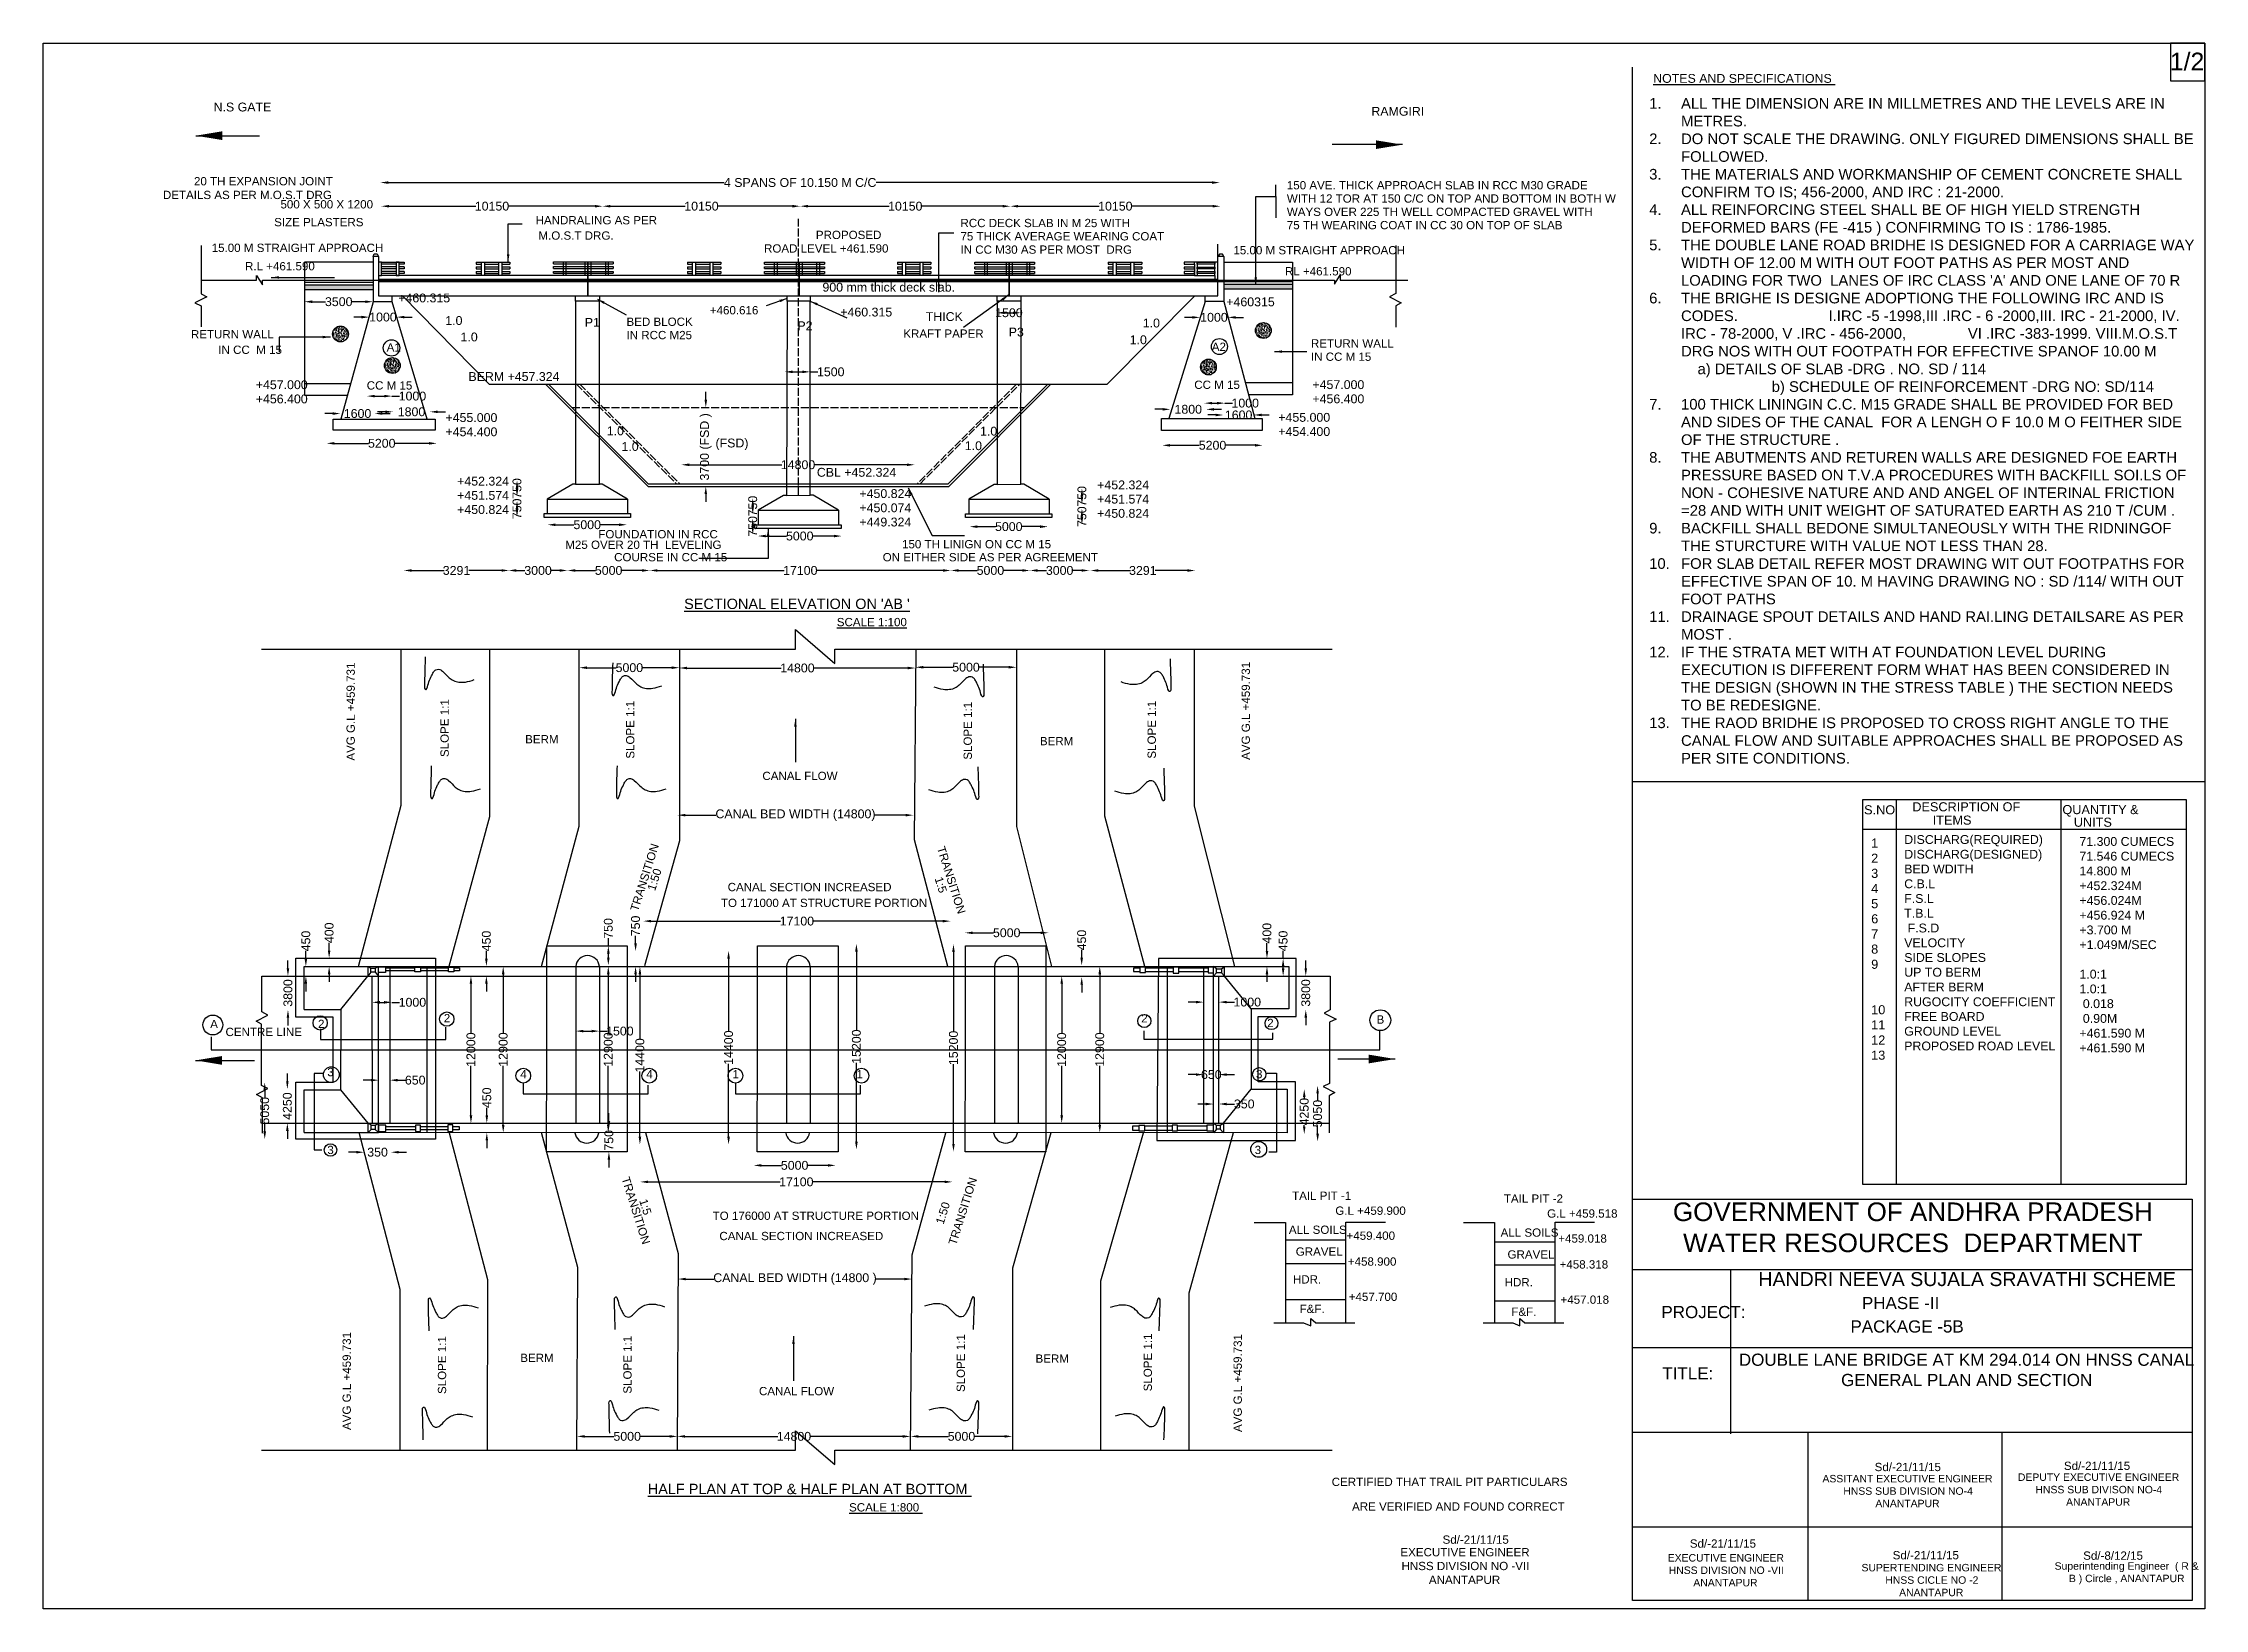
# Model space of a CAD drawing. Header units: millimetres. Extents: x 5124 to 2373550, y 2311 to 44315924.
# Drawn here: x 2363778 to 2373550, y 44308846 to 44315924 of the extents above.
import ezdxf

# ---------------------------------------------------------------- set-up
doc = ezdxf.new("R2010")
doc.units = ezdxf.units.MM
doc.header["$MEASUREMENT"] = 0
doc.linetypes.add('ACAD_ISO02W100', pattern=[15, 12, -3])
for name, color, linetype in [('DIMENSION', 7, 'Continuous'), ('DRAWING', 7, 'Continuous'), ('TEXT', 7, 'Continuous')]:
    doc.layers.add(name, color=color, linetype=linetype)
doc.styles.get("Standard").update_dxf_attribs({"font": 'arial.ttf', "height": 40})
doc.dimstyles.get("Standard").update_dxf_attribs({"dimtxt": 40, "dimasz": 35, "dimexe": 0.18, "dimexo": 0.0625, "dimgap": 0.09, "dimtad": 0, "dimdec": 0, "dimzin": 0, "dimdsep": 46, "dimtxsty": 'Standard', "dimcen": 0.09, "dimse1": 1, "dimse2": 1, "dimadec": 0, "dimazin": 0, "dimtfac": 1, "dimtdec": 0, "dimtofl": 0, "dimtmove": 0, "dimatfit": 3, "dimfxl": 1, "dimtolj": 1, "dimtzin": 0, "dimarcsym": 0})
pattern_1 = [(228.0128, (10.8, 15), (-119.999973482372, -135.00002012411), [2.01804, -199.78632]), (184.9697, (9.45, 13.5), (180.0000157727645, 14.999869605106), [3.46302, -342.838875]), (132.5104, (6, 13.2), (149.999860775202, -165.000130108068), [2.44182, -241.74048]), (267.2737, (0.15, 9.45), (14.999940265908, 300.000004424602), [3.15357, -312.20337]), (292.8337, (0, 6.3), (-75.000148581557, 179.999946176667), [3.092325, -306.140595]), (357.2737, (1.2, 3.45), (-300.000004424602, 14.999940265908), [3.15357, -312.20337]), (37.6942, (4.35, 3.3), (-195.0001101842696, -149.999856077408), [4.170435, -412.872735]), (72.2553, (7.65, 5.85), (105.000161440581, 329.999943468588), [3.93732, -389.794815]), (121.4296, (8.85, 9.6), (-120.000123512646, 194.999925547389), [3.16425, -313.261095]), (175.2364, (7.2, 12.3), (165.000014194794, -14.99987298992), [3.61248, -177.011445]), (222.3974, (3.6, 12.6), (-180.0001102660985, -164.999881230212), [4.67172, -462.500625]), (138.8141, (15, 9.3), (-105.000044202086, 89.99995970014), [1.594515, -157.85766]), (171.4692, (13.8, 10.35), (194.999974272227, -30.000118650597), [3.033555, -300.322665]), (225, (10.8, 10.8), (-2e-15, -15.0000046417), [2.121315, -19.09188]), (203.1986, (9.75, 12.6), (74.99999596001, 30.00001987897), [1.14237, -113.094225]), (291.8014, (8.7, 12.15), (-14.99999865751, 45.00000409516), [1.615545, -79.16193]), (30.9638, (9.3, 10.65), (44.99997033432, 30.00003725311), [2.623935, -84.840345]), (161.5651, (11.55, 12), (30.0000065189, -14.99997604834), [1.897365, -45.536805]), (16.3895, (0, 12.15), (150.00003297618, 44.99989064727), [2.658, -263.142675]), (70.3462, (2.55, 12.9), (-59.999928710576, -165.000032034093), [2.229915, -220.76112]), (293.1986, (11.55, 15), (-30.00001987897, 74.99999596001), [2.284725, -111.95187]), (343.6105, (12.45, 12.9), (-150.00003297618, 44.99989064727), [2.658, -263.142675]), (339.444, (0, 2.85), (-75.000027668136, 29.999939946324), [2.5632, -125.59686]), (294.7751, (2.4, 1.95), (-74.999882838678, 165.000051327587), [2.14767, -212.619645]), (66.8014, (11.7, 0), (30.00001987897, 74.99999596001), [2.284725, -111.95187]), (17.354, (12.6, 2.1), (-195.000030286452, -59.999917533887), [2.514465, -248.93136]), (69.444, (4.35, 0), (-29.999939946324, -75.000027668136), [1.2816, -126.87846]), (101.3099, (10.8, 0), (-14.99996448242, 60.00001128346), [0.76485, -75.720435]), (165.9638, (10.65, 0.75), (45.00000818985, -14.99997086042), [3.092325, -58.75425]), (186.009, (7.65, 1.5), (149.99999626359, 14.999989762228), [2.86575, -283.708845]), (303.6901, (9.3, 9.3), (-15.0000200176, 29.99999336657), [2.16333, -51.919935]), (353.1572, (10.5, 7.5), (254.999990482178, -30.0001199688714), [3.77691, -373.913445]), (60.9454, (14.25, 7.05), (-60.00000040799, -105.000005768545), [1.54434, -152.89011]), (90, (15, 8.4), (-15, 15), [0.9, -14.1]), (120.2564, (7.35, 1.95), (59.99992330204, -105.00003683782), [2.08386, -206.3028]), (48.0128, (6.3, 3.75), (119.999973482372, 135.00002012411), [4.03608, -197.76828]), (0, (9, 6.75), (15, 15), [3.9, -11.1]), (325.3048, (12.9, 6.75), (-149.999913884813, 105.000129143917), [2.37171, -234.79911]), (254.0546, (14.85, 5.4), (-14.99999833945, -60.00000189978), [2.18403, -107.01762]), (207.646, (14.25, 3.3), (-284.999937107694, -150.000115697538), [3.555975, -352.04211]), (175.4261, (11.1, 1.65), (-195.000008374682, 14.999922017416), [3.761985, -372.43611])]

msp = doc.modelspace()

# ---------------------------------------------------------------- texts
at = {"layer": 'DIMENSION'}
for s, height, p in [('1/2', 80, (2373392.4, 44315801.7)), ('N.S GATE ', 40, (2364548, 44315615.9)), ('RAMGIRI', 40, (2369782.2, 44315596.5)), ('+460.315', 40, (2365382.8, 44314752.6)), ('900 mm thick deck slab.', 40, (2367300.5, 44314801.2)), ('+460315', 40, (2369126.3, 44314734.9)), ('1.0', 40, (2365595.4, 44314650.6)), ('P1', 40, (2366226, 44314642.2)), ('+460.315', 40, (2367381.2, 44314688.8)), ('THICK', 40, (2367767.5, 44314668.3)), ('1.0', 40, (2368748.6, 44314639.2)), ('1.0', 40, (2365664.4, 44314576.3)), ('P2', 40, (2367187.3, 44314626.8)), ('P3', 40, (2368142.6, 44314598.4)), ('1.0', 40, (2368689.4, 44314563.5)), ('+457.000', 40, (2364738.7, 44314360.3)), ('BERM +457.324', 40, (2365700, 44314397.2)), ('+457.000', 40, (2369515.7, 44314360.7)), ('+456.400', 40, (2364738.7, 44314296.1)), ('+456.400', 40, (2369515.7, 44314296.4)), ('+455.000', 40, (2365596.3, 44314211.7)), ('+454.400', 40, (2365596.3, 44314147.4)), ('1.0', 40, (2366325.5, 44314151.6)), ('1.0', 40, (2368012.9, 44314150.4)), ('+455.000', 40, (2369361.4, 44314212.8)), ('+454.400', 40, (2369361.4, 44314148.6)), ('1.0', 40, (2366392.1, 44314081.1)), ('(FSD)', 40, (2366817, 44314096.7)), ('1.0', 40, (2367944.2, 44314084.5)), ('CBL +452.324', 40, (2367275.2, 44313964.2)), ('+452.324', 40, (2365649, 44313924.3)), ('+451.574', 40, (2365649, 44313860)), ('+450.824', 40, (2367467.7, 44313868)), ('+452.324', 40, (2368542.7, 44313907.2)), ('+450.824', 40, (2365649, 44313795.8)), ('+450.074', 40, (2367467.7, 44313803.8)), ('+451.574', 40, (2368542.7, 44313843)), ('+450.824', 40, (2368542.7, 44313778.7)), ('+449.324', 40, (2367467.7, 44313739.5))]:
    msp.add_text(s, height=height, dxfattribs=at).set_placement(p)
at = {"layer": 'DIMENSION', "char_height": 40, "attachment_point": 1}
for s, insert, width in [('DISCHARG(REQUIRED) DISCHARG(DESIGNED) {\\H1.8659x; }BED WDITH {\\H1.5596x; }\\PC.B.L  {\\H1.6638x; }\\PF.S.L {\\H1.644x; }\\PT.B.L{\\H1.6336x; }\\P F.S.D {\\H1.6392x; }\\PVELOCITY {\\H1.6529x; }\\PSIDE SLOPES {\\H1.6489x; }\\PUP TO BERM {\\H1.6503x; }\\PAFTER BERM {\\H1.6321x; }\\PRUGOCITY COEFFICIENT {\\H1.6404x; }FREE BOARD {\\H1.6531x; }\\PGROUND LEVEL {\\H1.6489x; }PROPOSED ROAD LEVEL{\\H1.6503x; }', (2372191.2, 44312344), 700.888), ('71.300 CUMECS 71.546 CUMECS {\\H1.8653x; }14.800 M {\\H1.5639x; }+452.324M {\\H1.653x; }+456.024M {\\H1.6233x; }+456.924 M {\\H1.6332x; }+3.700 M {\\H1.6299x; }+1.049M/SEC {\\H1.644x; }\\P{\\H1.6336x; }\\P1.0:1 {\\H1.6262x; }\\P1.0:1{\\H1.6323x; }\\P 0.018 {\\H1.6303x; }\\P 0.90M {\\H1.6309x; }\\P+461.590 M {\\H1.6307x; }+461.590 M{\\H1.6308x; }', (2372983.3, 44312335.3), 448.846)]:
    msp.add_mtext(s, dxfattribs=dict(at, insert=insert, width=width))
at = {"layer": 'TEXT'}
for s, height, p in [('%%UNOTES AND SPECIFICATIONS ', 40, (2371056.4, 44315745.3)), ('DETAILS AS PER M.O.S.T DRG', 37.429, (2364318.7, 44315219.7)), ('20 TH EXPANSION JOINT ', 37.429, (2364459.2, 44315281.7)), ('150 AVE. THICK APPROACH SLAB IN RCC M30 GRADE ', 37.429, (2369400.1, 44315263.6)), ('500 X 500 X 1200', 37.429, (2364850.2, 44315177.3)), ('WITH 12 TOR AT 150 C/C ON TOP AND BOTTOM IN BOTH W', 37.429, (2369400.1, 44315203.5)), ('WAYS OVER 225 TH WELL COMPACTED GRAVEL WITH ', 37.429, (2369400.1, 44315143.3)), ('SIZE PLASTERS ', 37.429, (2364821.7, 44315096.7)), ('HANDRALING AS PER ', 37.429, (2366003.6, 44315105.4)), ('M.O.S.T DRG. ', 37.429, (2366016.5, 44315036)), ('PROPOSED ', 37.43, (2367270.8, 44315039)), ('75 THICK AVERAGE WEARING COAT ', 37.429, (2367924.5, 44315032.6)), ('RCC DECK SLAB IN M 25 WITH ', 37.429, (2367924.5, 44315092.7)), ('75 TH WEARING COAT IN CC 30 ON TOP OF SLAB ', 37.429, (2369400.1, 44315083.2)), ('15.00 M STRAIGHT APPROACH ', 37.429, (2364539.2, 44314980.5)), ('ROAD LEVEL +461.590', 37.429, (2367036.5, 44314977.7)), ('IN CC M30 AS PER MOST  DRG', 37.429, (2367924.5, 44314972.5)), ('15.00 M STRAIGHT APPROACH ', 37.429, (2369158.4, 44314969.7)), ('R.L +461.590', 37.429, (2364690, 44314897.4)), ('RL +461.590', 37.429, (2369391.5, 44314874.5)), ('BED BLOCK ', 37.43, (2366414.6, 44314646.3)), ('+460.616', 37.43, (2366791.3, 44314698.4)), ('RETURN WALL ', 37.429, (2364445.3, 44314589.7)), ('IN RCC M25 ', 37.429, (2366414.6, 44314586.1)), ('KRAFT PAPER ', 37.429, (2367666.1, 44314592.6)), ('RETURN WALL ', 37.429, (2369508.9, 44314548.4)), ('IN CC  M 15 ', 37.429, (2364569.2, 44314519.6)), ('A1', 37.43, (2365330.3, 44314530.2)), ('A2', 37.43, (2369060.8, 44314533)), ('IN CC M 15 ', 37.429, (2369508.9, 44314488.3)), ('CC M 15 ', 37.43, (2365240.2, 44314358.4)), ('CC M 15 ', 37.43, (2368981.5, 44314361.4)), ('FOUNDATION IN RCC ', 37.429, (2366287.3, 44313685.7)), ('M25 OVER 20 TH  LEVELING ', 37.429, (2366137.9, 44313638.1)), ('COURSE IN CC M 15 ', 37.429, (2366358.7, 44313581.9)), ('ON EITHER SIDE AS PER AGREEMENT ', 37.429, (2367572.9, 44313581.7)), ('150 TH LINIGN ON CC M 15 ', 37.429, (2367660.3, 44313640.7)), ("%%USECTIONAL ELEVATION ON 'AB '", 46.787, (2366675.2, 44313366.1)), ('%%USCALE 1:100', 37.429, (2367365.4, 44313288.4)), ('BERM', 37.43, (2365956.4, 44312758.9)), ('BERM', 37.43, (2368283.6, 44312750.2)), ('CANAL FLOW ', 37.429, (2367029, 44312592.9)), ('S.NO ', 41.1, (2372009.9, 44312437.8)), ('DESCRIPTION OF ', 41.096, (2372227.8, 44312451.4)), ('ITEMS ', 41.1, (2372319.8, 44312391.1)), ('QUANTITY & ', 41.096, (2372906.4, 44312438.8)), ('UNITS ', 41.1, (2372958, 44312381.7)), ('TO 171000 AT STRUCTURE PORTION ', 37.429, (2366841.6, 44312018.8)), ('CANAL SECTION INCREASED ', 37.429, (2366872, 44312090.4)), ('A', 37.4, (2364532.6, 44311471.2)), ('CENTRE LINE ', 37.429, (2364601.8, 44311435.3)), ('2', 37.4, (2365020, 44311471.8)), ('2', 37.4, (2365588.8, 44311497.7)), ('2', 37.4, (2368741.8, 44311496.8)), ('2', 37.4, (2369311.3, 44311475.9)), ('B', 37.4, (2369805.7, 44311491.5)), ('3', 37.4, (2365062, 44311253.9)), ('4', 37.4, (2365934.2, 44311244.2)), ('4', 37.4, (2366503.9, 44311244.2)), ('1', 37.4, (2366893.7, 44311244.2)), ('1', 37.4, (2367454.3, 44311244.2)), ('3', 37.4, (2369260.6, 44311244.8)), ('3', 37.4, (2365062.1, 44310901.9)), ('3', 37.4, (2369254.6, 44310901.9)), ('TAIL PIT -1', 37.429, (2369423.9, 44310694.8)), ('G.L +459.900', 37.429, (2369619.3, 44310627.2)), ('TAIL PIT -2', 37.429, (2370381.2, 44310681.9)), ('TO 176000 AT STRUCTURE PORTION ', 37.429, (2366804.2, 44310604.2)), ('ALL SOILS ', 37.43, (2369409.2, 44310541)), ('ALL SOILS ', 37.43, (2370366.6, 44310528.1)), ('G.L +459.518', 37.429, (2370576.7, 44310614.3)), ('CANAL SECTION INCREASED ', 37.429, (2366834.6, 44310512.6)), ('GRAVEL', 37.43, (2369440.3, 44310442.2)), ('+459.400', 37.43, (2369669.8, 44310514.2)), ('+459.018', 37.43, (2370627.2, 44310501.3)), ('+458.900', 37.43, (2369675.9, 44310397.2)), ('GRAVEL', 37.43, (2370397.7, 44310429.3)), ('+458.318', 37.43, (2370633.2, 44310384.3)), ('HDR.', 37.43, (2369427.5, 44310316.5)), ('+457.700', 37.43, (2369679.9, 44310237.8)), ('HDR.', 37.43, (2370384.8, 44310303.6)), ('F&F.', 37.43, (2369457.8, 44310183.3)), ('F&F.', 37.43, (2370415.1, 44310170.4)), ('+457.018', 37.43, (2370637.3, 44310224.9)), ('PHASE -II ', 55, (2372000, 44310200.7)), ('PACKAGE -5B', 55, (2371948.1, 44310094.9)), ('BERM', 37.43, (2365934.4, 44309961.8)), ('BERM', 37.43, (2368263.8, 44309958.4)), ('CANAL FLOW ', 37.429, (2367013.6, 44309811.4)), ('Sd/-21/11/15', 37.429, (2372057.5, 44309468.3)), ('Sd/-21/11/15', 37.429, (2372913.2, 44309473.6)), ('%%UHALF PLAN AT TOP & HALF PLAN AT BOTTOM ', 46.787, (2366510.9, 44309364.3)), ('CERTIFIED THAT TRAIL PIT PARTICULARS ', 37.429, (2369602.9, 44309401.1)), ('%%USCALE 1:800 ', 37.429, (2367420.9, 44309285.9)), ('ARE VERIFIED AND FOUND CORRECT ', 37.429, (2369694.9, 44309289.8)), ('Sd/-21/11/15', 37.429, (2370104.1, 44309139.9)), ('Sd/-21/11/15', 37.429, (2371221.9, 44309122.1)), ('Sd/-21/11/15', 37.429, (2372139, 44309069.5)), ('Sd/-8/12/15', 37.429, (2373000.3, 44309067.6))]:
    msp.add_text(s, height=height, dxfattribs=at).set_placement(p)
for s, height, rotation, p in [('AVG G.L +459.731 ', 37.429, 90, (2365186.3, 44312680.7)), ('AVG G.L +459.731 ', 37.429, 90, (2369233.1, 44312684)), ('SLOPE 1:1', 37.43, 90, (2365611, 44312696.9)), ('SLOPE 1:1', 37.43, 90, (2366450.2, 44312689.5)), ('SLOPE 1:1', 37.43, 90, (2367976.1, 44312684.8)), ('SLOPE 1:1', 37.43, 90, (2368807.8, 44312689.8)), ('TRANSITION ', 37.429, 72.42485, (2366466.3, 44311996.5)), ('TRANSITION ', 37.429, 287.57521, (2367817.7, 44312285.9)), ('           1:50', 37.429, 72.42485, (2366495.3, 44311936.4)), ('    1:5', 37.43, 287.57521, (2367789.6, 44312203.4)), ('TRANSITION ', 37.429, 287.57521, (2366391.8, 44310791.8)), ('TRANSITION ', 37.429, 72.42485, (2367904.7, 44310487.3)), ('    1:5', 37.43, 287.57521, (2366454, 44310747.3)), ('           1:50', 37.429, 72.42485, (2367799.2, 44310428.6)), ('AVG G.L +459.731 ', 37.429, 90, (2365168.4, 44309654.2)), ('SLOPE 1:1', 37.43, 90, (2366437.7, 44309818.7)), ('SLOPE 1:1', 37.43, 90, (2367944.5, 44309825.8)), ('SLOPE 1:1', 37.43, 90, (2368790, 44309828.9)), ('AVG G.L +459.731 ', 37.429, 90, (2369196.6, 44309645)), ('SLOPE 1:1', 37.43, 90, (2365599.3, 44309817))]:
    msp.add_text(s, height=height, rotation=rotation, dxfattribs=at).set_placement(p)
at = {"layer": 'TEXT', "color": 7}
msp.add_text('HANDRI NEEVA SUJALA SRAVATHI SCHEME ', height=63.16, dxfattribs=at).set_placement((2371532, 44310304.9))
at = {"layer": 'TEXT', "insert": (2370990.2, 44315676.2), "char_height": 48, "attachment_point": 1}
msp.add_mtext_dynamic_manual_height_columns("\\pi-144,l192,t192;1.^IALL THE DIMENSION ARE IN MILLMETRES AND THE LEVELS ARE IN METRES.\\P2.^IDO NOT SCALE THE DRAWING. ONLY FIGURED DIMENSIONS SHALL BE FOLLOWED.\\P3.^ITHE MATERIALS AND WORKMANSHIP OF CEMENT CONCRETE SHALL CONFIRM TO IS; 456-2000, AND IRC : 21-2000.\\P4.^IALL REINFORCING STEEL SHALL BE OF HIGH YIELD STRENGTH DEFORMED BARS (FE -415 ) CONFIRMING TO IS : 1786-1985.\\P5.^ITHE DOUBLE LANE ROAD BRIDHE IS DESIGNED FOR A CARRIAGE WAY WIDTH OF 12.00 M WITH OUT FOOT PATHS AS PER MOST AND LOADING FOR TWO  LANES OF IRC CLASS 'A' AND ONE LANE OF 70 R \\P6.^ITHE BRIGHE IS DESIGNE ADOPTIONG THE FOLLOWING IRC AND IS  CODES.                      I.IRC -5 -1998,III .IRC - 6 -2000,III. IRC - 21-2000, IV. IRC - 78-2000, V .IRC - 456-2000,               VI .IRC -383-1999. VIII.M.O.S.T DRG NOS WITH OUT FOOTPATH FOR EFFECTIVE SPANOF 10.00 M                                                                                                                                           a) DETAILS OF SLAB -DRG . NO. SD / 114                                                                         b) SCHEDULE OF REINFORCEMENT -DRG NO: SD/114\\P7.^I100 THICK LININGIN C.C. M15 GRADE SHALL BE PROVIDED FOR BED AND SIDES OF THE CANAL  FOR A LENGH O F 10.0 M O FEITHER SIDE OF THE STRUCTURE .\\P8.^ITHE ABUTMENTS AND RETUREN WALLS ARE DESIGNED FOE EARTH  PRESSURE BASED ON T.V.A PROCEDURES WITH BACKFILL SOI.LS OF NON - COHESIVE NATURE AND AND ANGEL OF INTERINAL FRICTION =28 AND WITH UNIT WEIGHT OF SATURATED EARTH AS 210 T /CUM .\\P9.^IBACKFILL SHALL BEDONE SIMULTANEOUSLY WITH THE RIDNINGOF THE STURCTURE WITH VALUE NOT LESS THAN 28.\\P10.^IFOR SLAB DETAIL REFER MOST DRAWING WIT OUT FOOTPATHS FOR EFFECTIVE SPAN OF 10. M HAVING DRAWING NO : SD /114/ WITH OUT FOOT PATHS \\P11.^IDRAINAGE SPOUT DETAILS AND HAND RAI.LING DETAILSARE AS PER MOST .\\P12.^IIF THE STRATA MET WITH AT FOUNDATION LEVEL DURING EXECUTION IS DIFFERENT FORM WHAT HAS BEEN CONSIDERED IN THE DESIGN (SHOWN IN THE STRESS TABLE ) THE SECTION NEEDS TO BE REDESIGNE.\\P13.^ITHE RAOD BRIDHE IS PROPOSED TO CROSS RIGHT ANGLE TO THE CANAL FLOW AND SUITABLE APPROACHES SHALL BE PROPOSED AS PER SITE CONDITIONS. ", width=2512.471, gutter_width=2000, heights=[0], dxfattribs=at)
at = {"layer": 'TEXT', "attachment_point": 1}
for s, insert, char_height, width in [('1 \\P2  \\P3  \\P4  \\P5  \\P6  \\P7  \\P8  \\P9   \\P\\P\\P10   11  12   13 ', (2372041.8, 44312328.6), 41.096, 95.76), ('PROJECT:', (2371093.5, 44310215), 55, 2300.928), ('\\pi125.72;DOUBLE LANE BRIDGE AT KM 294.014 ON HNSS CANAL \\P\\pi587.8;GENERAL PLAN AND SECTION ', (2371318, 44309999.5), 55, 2300.928), ('TITLE:', (2371097.6, 44309937.6), 55, 2300.928), ('\\pi0.32169;ASSITANT EXECUTIVE ENGINEER \\P\\pi94.564;HNSS SUB DIVISION NO-4 \\P\\pi239.59;ANANTAPUR', (2371821.3, 44309451.2), 33.685, 768.806), ('\\pi8.651;DEPUTY EXECUTIVE ENGINEER  \\P\\pi88.004;HNSS SUB DIVISON NO-4 \\P\\pi226.49;ANANTAPUR ', (2372696.5, 44309457.9), 33.685, 742.611), ('\\pi9.6637;EXECUTIVE ENGINEER  \\P\\pi14.63;HNSS DIVISION NO -VII \\P\\pi138.36;ANANTAPUR ', (2369903.9, 44309120.5), 37.429, 598.535), ('\\pi8.697;EXECUTIVE ENGINEER  \\P\\pi13.166;HNSS DIVISION NO -VII \\P\\pi124.52;ANANTAPUR ', (2371113.3, 44309093.2), 33.685, 538.662), ('\\pi7.8928;SUPERTENDING ENGINEER  \\P\\pi115.54;HNSS CICLE NO -2 \\P\\pi178.1;ANANTAPUR ', (2371990.2, 44309048.8), 33.685, 645.83), ('\\pi4.044;Superintending Engineer  ( R & \\P\\pi68.691;B ) Circle , ANANTAPUR ', (2372867.1, 44309056.1), 33.685, 656.262)]:
    msp.add_mtext(s, dxfattribs=dict(at, insert=insert, char_height=char_height, width=width))
at = {"layer": 'TEXT', "color": 7, "insert": (2372230.3, 44310570.1), "char_height": 84.213, "width": 2689.126, "attachment_point": 5}
msp.add_mtext('GOVERNMENT OF ANDHRA PRADESH\\PWATER RESOURCES  DEPARTMENT', dxfattribs=at)

# ---------------------------------------------------------------- blocks, each defined once
blk = doc.blocks.new('*D53')
at = {"layer": 'Defpoints', "color": 0, "transparency": 16777216}
for p in [(2365302.2, 44315300.7), (2369097.3, 44315298.6), (2369097.3, 44315294.3)]:
    blk.add_point(p, dxfattribs=at)
at = {"layer": 'DRAWING', "color": 0, "lineweight": -2, "transparency": 16777216}
for p, q in [((2365337.2, 44315294.3), (2366856.4, 44315294.3)), ((2369062.3, 44315294.3), (2367543.1, 44315294.3))]:
    blk.add_line(p, q, dxfattribs=at)
at = {"layer": 'DRAWING', "color": 0, "transparency": 16777216}
for points in [[(2365337.2, 44315300.1), (2365337.2, 44315288.5), (2365302.2, 44315294.3)], [(2369062.3, 44315300.1), (2369062.3, 44315288.5), (2369097.3, 44315294.3)]]:
    blk.add_solid(points, dxfattribs=at)
at = {"layer": 'DRAWING', "color": 0, "transparency": 16777216, "insert": (2367199.8, 44315294.3), "char_height": 40, "attachment_point": 5}
blk.add_mtext('\\A1;4 SPANS OF 10.150 M C/C ', dxfattribs=at)
blk = doc.blocks.new('*D54')
at = {"layer": 'Defpoints', "color": 0, "transparency": 16777216}
for p in [(2365305.9, 44315201), (2366307.1, 44315201), (2366307.1, 44315187.4)]:
    blk.add_point(p, dxfattribs=at)
at = {"layer": 'DRAWING', "color": 0, "lineweight": -2, "transparency": 16777216}
for p, q in [((2365340.9, 44315187.4), (2365733.1, 44315187.4)), ((2366272.1, 44315187.4), (2365879.9, 44315187.4))]:
    blk.add_line(p, q, dxfattribs=at)
at = {"layer": 'DRAWING', "color": 0, "transparency": 16777216}
for points in [[(2365340.9, 44315193.2), (2365340.9, 44315181.5), (2365305.9, 44315187.4)], [(2366272.1, 44315193.2), (2366272.1, 44315181.5), (2366307.1, 44315187.4)]]:
    blk.add_solid(points, dxfattribs=at)
at = {"layer": 'DRAWING', "color": 0, "transparency": 16777216, "insert": (2365806.5, 44315187.4), "char_height": 40, "attachment_point": 5}
blk.add_mtext('\\A1;10150', dxfattribs=at)
blk = doc.blocks.new('*D55')
at = {"layer": 'Defpoints', "color": 0, "transparency": 16777216}
for p in [(2366307.1, 44315187.4), (2367200, 44315187.4), (2367200, 44315187.4)]:
    blk.add_point(p, dxfattribs=at)
at = {"layer": 'DRAWING', "color": 0, "lineweight": -2, "transparency": 16777216}
for p, q in [((2366342.1, 44315187.4), (2366680.1, 44315187.4)), ((2367165, 44315187.4), (2366827, 44315187.4))]:
    blk.add_line(p, q, dxfattribs=at)
at = {"layer": 'DRAWING', "color": 0, "transparency": 16777216}
for points in [[(2366342.1, 44315193.2), (2366342.1, 44315181.5), (2366307.1, 44315187.4)], [(2367165, 44315193.2), (2367165, 44315181.5), (2367200, 44315187.4)]]:
    blk.add_solid(points, dxfattribs=at)
at = {"layer": 'DRAWING', "color": 0, "transparency": 16777216, "insert": (2366753.6, 44315187.4), "char_height": 40, "attachment_point": 5}
blk.add_mtext('\\A1;10150', dxfattribs=at)
blk = doc.blocks.new('*D56')
at = {"layer": 'Defpoints', "color": 0, "transparency": 16777216}
for p in [(2367200, 44315187.4), (2368149.8, 44315187.4), (2368149.8, 44315187.4)]:
    blk.add_point(p, dxfattribs=at)
at = {"layer": 'DRAWING', "color": 0, "lineweight": -2, "transparency": 16777216}
for p, q in [((2367235, 44315187.4), (2367601.5, 44315187.4)), ((2368114.8, 44315187.4), (2367748.3, 44315187.4))]:
    blk.add_line(p, q, dxfattribs=at)
at = {"layer": 'DRAWING', "color": 0, "transparency": 16777216}
for points in [[(2367235, 44315193.2), (2367235, 44315181.5), (2367200, 44315187.4)], [(2368114.8, 44315193.2), (2368114.8, 44315181.5), (2368149.8, 44315187.4)]]:
    blk.add_solid(points, dxfattribs=at)
at = {"layer": 'DRAWING', "color": 0, "transparency": 16777216, "insert": (2367674.9, 44315187.4), "char_height": 40, "attachment_point": 5}
blk.add_mtext('\\A1;10150', dxfattribs=at)
blk = doc.blocks.new('*D57')
at = {"layer": 'Defpoints', "color": 0, "transparency": 16777216}
for p in [(2368470.6, 44313911.7), (2368470.6, 44313839.5), (2368473.7, 44313839.5)]:
    blk.add_point(p, dxfattribs=at)
at = {"layer": 'TEXT', "color": 0, "lineweight": -2, "transparency": 16777216}
blk.add_line((2368473.7, 44313876.7), (2368473.7, 44313874.5), dxfattribs=at)
at = {"layer": 'TEXT', "color": 0, "transparency": 16777216}
for points in [[(2368467.9, 44313876.7), (2368479.6, 44313876.7), (2368473.7, 44313911.7)], [(2368467.9, 44313874.5), (2368479.6, 44313874.5), (2368473.7, 44313839.5)]]:
    blk.add_solid(points, dxfattribs=at)
at = {"layer": 'TEXT', "color": 0, "transparency": 16777216, "insert": (2368473.7, 44313875.6), "char_height": 40, "attachment_point": 5, "rotation": 90}
blk.add_mtext('\\A1;750', dxfattribs=at)
blk = doc.blocks.new('*D58')
at = {"layer": 'Defpoints', "color": 0, "transparency": 16777216}
for p in [(2368470.6, 44313819.7), (2368470.6, 44313747.5), (2368473.7, 44313747.5)]:
    blk.add_point(p, dxfattribs=at)
at = {"layer": 'TEXT', "color": 0, "lineweight": -2, "transparency": 16777216}
blk.add_line((2368473.7, 44313784.7), (2368473.7, 44313782.5), dxfattribs=at)
at = {"layer": 'TEXT', "color": 0, "transparency": 16777216}
for points in [[(2368467.9, 44313784.7), (2368479.6, 44313784.7), (2368473.7, 44313819.7)], [(2368467.9, 44313782.5), (2368479.6, 44313782.5), (2368473.7, 44313747.5)]]:
    blk.add_solid(points, dxfattribs=at)
at = {"layer": 'TEXT', "color": 0, "transparency": 16777216, "insert": (2368473.7, 44313783.6), "char_height": 40, "attachment_point": 5, "rotation": 90}
blk.add_mtext('\\A1;750', dxfattribs=at)
blk = doc.blocks.new('*D59')
at = {"layer": 'Defpoints', "color": 0, "transparency": 16777216}
for p in [(2365059.3, 44314122.8), (2365556.9, 44314115.2), (2365556.9, 44314115.2)]:
    blk.add_point(p, dxfattribs=at)
at = {"layer": 'TEXT', "color": 0, "lineweight": -2, "transparency": 16777216}
for p, q in [((2365094.3, 44314115.2), (2365248.3, 44314115.2)), ((2365521.9, 44314115.2), (2365367.8, 44314115.2))]:
    blk.add_line(p, q, dxfattribs=at)
at = {"layer": 'TEXT', "color": 0, "transparency": 16777216}
for points in [[(2365094.3, 44314121.1), (2365094.3, 44314109.4), (2365059.3, 44314115.2)], [(2365521.9, 44314121.1), (2365521.9, 44314109.4), (2365556.9, 44314115.2)]]:
    blk.add_solid(points, dxfattribs=at)
at = {"layer": 'TEXT', "color": 0, "transparency": 16777216, "insert": (2365308.1, 44314115.2), "char_height": 40, "attachment_point": 5}
blk.add_mtext('\\A1;5200', dxfattribs=at)
blk = doc.blocks.new('*D60')
at = {"layer": 'Defpoints', "color": 0, "transparency": 16777216}
for p in [(2365121.4, 44314223.1), (2365276.1, 44314249.9), (2365276.1, 44314224.4)]:
    blk.add_point(p, dxfattribs=at)
at = {"layer": 'TEXT', "color": 0, "lineweight": -2, "transparency": 16777216}
for p, q in [((2365086.4, 44314249.9), (2365051.4, 44314249.9)), ((2365311.1, 44314249.9), (2365346.1, 44314249.9))]:
    blk.add_line(p, q, dxfattribs=at)
at = {"layer": 'TEXT', "color": 0, "transparency": 16777216}
for points in [[(2365086.4, 44314255.7), (2365086.4, 44314244), (2365121.4, 44314249.9)], [(2365311.1, 44314255.7), (2365311.1, 44314244), (2365276.1, 44314249.9)]]:
    blk.add_solid(points, dxfattribs=at)
at = {"layer": 'TEXT', "color": 0, "transparency": 16777216, "insert": (2365198.8, 44314249.9), "char_height": 40, "attachment_point": 5}
blk.add_mtext('\\A1;1600', dxfattribs=at)
blk = doc.blocks.new('*D61')
at = {"layer": 'Defpoints', "color": 0, "transparency": 16777216}
for p in [(2365241.7, 44314329.5), (2365354.1, 44314329.5), (2365354.1, 44314328.8)]:
    blk.add_point(p, dxfattribs=at)
at = {"layer": 'TEXT', "color": 0, "lineweight": -2, "transparency": 16777216}
for p, q in [((2365276.7, 44314328.8), (2365319.1, 44314328.8)), ((2365354.1, 44314328.8), (2365389.1, 44314328.8))]:
    blk.add_line(p, q, dxfattribs=at)
at = {"layer": 'TEXT', "color": 0, "transparency": 16777216}
for points in [[(2365276.7, 44314334.7), (2365276.7, 44314323), (2365241.7, 44314328.8)], [(2365319.1, 44314334.7), (2365319.1, 44314323), (2365354.1, 44314328.8)]]:
    blk.add_solid(points, dxfattribs=at)
at = {"layer": 'TEXT', "color": 0, "transparency": 16777216, "insert": (2365446.9, 44314328.8), "char_height": 40, "attachment_point": 5}
blk.add_mtext('\\A1;1000', dxfattribs=at)
blk = doc.blocks.new('*D62')
at = {"layer": 'Defpoints', "color": 0, "transparency": 16777216}
for p in [(2365359.4, 44314264), (2365526, 44314264), (2365526, 44314257.7)]:
    blk.add_point(p, dxfattribs=at)
at = {"layer": 'TEXT', "color": 0, "lineweight": -2, "transparency": 16777216}
for p, q in [((2365324.4, 44314257.7), (2365289.4, 44314257.7)), ((2365561, 44314257.7), (2365596, 44314257.7))]:
    blk.add_line(p, q, dxfattribs=at)
at = {"layer": 'TEXT', "color": 0, "transparency": 16777216}
for points in [[(2365324.4, 44314263.5), (2365324.4, 44314251.9), (2365359.4, 44314257.7)], [(2365561, 44314263.5), (2365561, 44314251.9), (2365526, 44314257.7)]]:
    blk.add_solid(points, dxfattribs=at)
at = {"layer": 'TEXT', "color": 0, "transparency": 16777216, "insert": (2365442.7, 44314257.7), "char_height": 40, "attachment_point": 5}
blk.add_mtext('\\A1;1800', dxfattribs=at)
blk = doc.blocks.new('*D63')
at = {"layer": 'Defpoints', "color": 0, "transparency": 16777216}
for p in [(2367711.2, 44312434.1), (2367711.2, 44312433), (2366646, 44312417.7)]:
    blk.add_point(p, dxfattribs=at)
at = {"layer": 'TEXT', "color": 0, "lineweight": -2, "transparency": 16777216}
for p, q in [((2366681, 44312434.1), (2366819.2, 44312434.1)), ((2367676.2, 44312434.1), (2367538.1, 44312434.1))]:
    blk.add_line(p, q, dxfattribs=at)
at = {"layer": 'TEXT', "color": 0, "transparency": 16777216}
for points in [[(2366681, 44312439.9), (2366681, 44312428.3), (2366646, 44312434.1)], [(2367676.2, 44312439.9), (2367676.2, 44312428.3), (2367711.2, 44312434.1)]]:
    blk.add_solid(points, dxfattribs=at)
at = {"layer": 'TEXT', "color": 0, "transparency": 16777216, "insert": (2367178.6, 44312434.1), "char_height": 40, "attachment_point": 5}
blk.add_mtext('\\A1;CANAL BED WIDTH (14800)', dxfattribs=at)
blk = doc.blocks.new('*D64')
at = {"layer": 'Defpoints', "color": 0, "transparency": 16777216}
for p in [(2368149.8, 44315187.4), (2369099.5, 44315187.4), (2369099.5, 44315187.4)]:
    blk.add_point(p, dxfattribs=at)
at = {"layer": 'DRAWING', "color": 0, "lineweight": -2, "transparency": 16777216}
for p, q in [((2368184.8, 44315187.4), (2368551.2, 44315187.4)), ((2369064.5, 44315187.4), (2368698.1, 44315187.4))]:
    blk.add_line(p, q, dxfattribs=at)
at = {"layer": 'DRAWING', "color": 0, "transparency": 16777216}
for points in [[(2368184.8, 44315193.2), (2368184.8, 44315181.5), (2368149.8, 44315187.4)], [(2369064.5, 44315193.2), (2369064.5, 44315181.5), (2369099.5, 44315187.4)]]:
    blk.add_solid(points, dxfattribs=at)
at = {"layer": 'DRAWING', "color": 0, "transparency": 16777216, "insert": (2368624.6, 44315187.4), "char_height": 40, "attachment_point": 5}
blk.add_mtext('\\A1;10150', dxfattribs=at)
blk = doc.blocks.new('*D65')
at = {"layer": 'Defpoints', "color": 0, "transparency": 16777216}
for p in [(2365407.8, 44313536.1), (2365884.6, 44313540.4), (2365884.6, 44313536.1)]:
    blk.add_point(p, dxfattribs=at)
at = {"layer": 'DIMENSION', "color": 0, "lineweight": -2, "transparency": 16777216}
for p, q in [((2365442.8, 44313540.4), (2365590.2, 44313540.4)), ((2365849.6, 44313540.4), (2365702.1, 44313540.4))]:
    blk.add_line(p, q, dxfattribs=at)
at = {"layer": 'DIMENSION', "color": 0, "transparency": 16777216}
for points in [[(2365442.8, 44313546.3), (2365442.8, 44313534.6), (2365407.8, 44313540.4)], [(2365849.6, 44313546.3), (2365849.6, 44313534.6), (2365884.6, 44313540.4)]]:
    blk.add_solid(points, dxfattribs=at)
at = {"layer": 'DIMENSION', "color": 0, "transparency": 16777216, "insert": (2365646.2, 44313540.4), "char_height": 40, "attachment_point": 5}
blk.add_mtext('\\A1;3291', dxfattribs=at)
blk = doc.blocks.new('*D66')
at = {"layer": 'Defpoints', "color": 0, "transparency": 16777216}
for p in [(2365881.2, 44313541), (2366148.2, 44313541), (2366148.2, 44313540.4)]:
    blk.add_point(p, dxfattribs=at)
at = {"layer": 'DIMENSION', "color": 0, "lineweight": -2, "transparency": 16777216}
for p, q in [((2365916.2, 44313540.4), (2365955, 44313540.4)), ((2366113.2, 44313540.4), (2366074.4, 44313540.4))]:
    blk.add_line(p, q, dxfattribs=at)
at = {"layer": 'DIMENSION', "color": 0, "transparency": 16777216}
for points in [[(2365916.2, 44313546.3), (2365916.2, 44313534.6), (2365881.2, 44313540.4)], [(2366113.2, 44313546.3), (2366113.2, 44313534.6), (2366148.2, 44313540.4)]]:
    blk.add_solid(points, dxfattribs=at)
at = {"layer": 'DIMENSION', "color": 0, "transparency": 16777216, "insert": (2366014.7, 44313540.4), "char_height": 40, "attachment_point": 5}
blk.add_mtext('\\A1;3000', dxfattribs=at)
blk = doc.blocks.new('*D67')
at = {"layer": 'Defpoints', "color": 0, "transparency": 16777216}
for p in [(2366148.2, 44313540.4), (2366519.6, 44313540.4), (2366519.6, 44313540.4)]:
    blk.add_point(p, dxfattribs=at)
at = {"layer": 'DIMENSION', "color": 0, "lineweight": -2, "transparency": 16777216}
for p, q in [((2366183.2, 44313540.4), (2366274.1, 44313540.4)), ((2366484.6, 44313540.4), (2366393.6, 44313540.4))]:
    blk.add_line(p, q, dxfattribs=at)
at = {"layer": 'DIMENSION', "color": 0, "transparency": 16777216}
for points in [[(2366183.2, 44313546.3), (2366183.2, 44313534.6), (2366148.2, 44313540.4)], [(2366484.6, 44313546.3), (2366484.6, 44313534.6), (2366519.6, 44313540.4)]]:
    blk.add_solid(points, dxfattribs=at)
at = {"layer": 'DIMENSION', "color": 0, "transparency": 16777216, "insert": (2366333.9, 44313540.4), "char_height": 40, "attachment_point": 5}
blk.add_mtext('\\A1;5000', dxfattribs=at)
blk = doc.blocks.new('*D68')
at = {"layer": 'Defpoints', "color": 0, "transparency": 16777216}
for p in [(2366519.6, 44313540.4), (2367881.1, 44313540.4), (2367881.1, 44313540.4)]:
    blk.add_point(p, dxfattribs=at)
at = {"layer": 'DIMENSION', "color": 0, "lineweight": -2, "transparency": 16777216}
for p, q in [((2366554.6, 44313540.4), (2367126.9, 44313540.4)), ((2367846.1, 44313540.4), (2367273.7, 44313540.4))]:
    blk.add_line(p, q, dxfattribs=at)
at = {"layer": 'DIMENSION', "color": 0, "transparency": 16777216}
for points in [[(2366554.6, 44313546.3), (2366554.6, 44313534.6), (2366519.6, 44313540.4)], [(2367846.1, 44313546.3), (2367846.1, 44313534.6), (2367881.1, 44313540.4)]]:
    blk.add_solid(points, dxfattribs=at)
at = {"layer": 'DIMENSION', "color": 0, "transparency": 16777216, "insert": (2367200.3, 44313540.4), "char_height": 40, "attachment_point": 5}
blk.add_mtext('\\A1;17100', dxfattribs=at)
blk = doc.blocks.new('*D69')
at = {"layer": 'Defpoints', "color": 0, "transparency": 16777216}
for p in [(2367881.1, 44313540.4), (2368238.8, 44313540.4), (2368238.8, 44313540.4)]:
    blk.add_point(p, dxfattribs=at)
at = {"layer": 'DIMENSION', "color": 0, "lineweight": -2, "transparency": 16777216}
for p, q in [((2367916.1, 44313540.4), (2368000.2, 44313540.4)), ((2368203.8, 44313540.4), (2368119.7, 44313540.4))]:
    blk.add_line(p, q, dxfattribs=at)
at = {"layer": 'DIMENSION', "color": 0, "transparency": 16777216}
for points in [[(2367916.1, 44313546.3), (2367916.1, 44313534.6), (2367881.1, 44313540.4)], [(2368203.8, 44313546.3), (2368203.8, 44313534.6), (2368238.8, 44313540.4)]]:
    blk.add_solid(points, dxfattribs=at)
at = {"layer": 'DIMENSION', "color": 0, "transparency": 16777216, "insert": (2368059.9, 44313540.4), "char_height": 40, "attachment_point": 5}
blk.add_mtext('\\A1;5000', dxfattribs=at)
blk = doc.blocks.new('*D70')
at = {"layer": 'Defpoints', "color": 0, "transparency": 16777216}
for p in [(2368238.8, 44313540.4), (2368507, 44313540.4), (2368507, 44313540.4)]:
    blk.add_point(p, dxfattribs=at)
at = {"layer": 'DIMENSION', "color": 0, "lineweight": -2, "transparency": 16777216}
for p, q in [((2368273.8, 44313540.4), (2368313.2, 44313540.4)), ((2368472, 44313540.4), (2368432.6, 44313540.4))]:
    blk.add_line(p, q, dxfattribs=at)
at = {"layer": 'DIMENSION', "color": 0, "transparency": 16777216}
for points in [[(2368273.8, 44313546.3), (2368273.8, 44313534.6), (2368238.8, 44313540.4)], [(2368472, 44313546.3), (2368472, 44313534.6), (2368507, 44313540.4)]]:
    blk.add_solid(points, dxfattribs=at)
at = {"layer": 'DIMENSION', "color": 0, "transparency": 16777216, "insert": (2368372.9, 44313540.4), "char_height": 40, "attachment_point": 5}
blk.add_mtext('\\A1;3000', dxfattribs=at)
blk = doc.blocks.new('*D71')
at = {"layer": 'Defpoints', "color": 0, "transparency": 16777216}
for p in [(2368512.5, 44313541.3), (2368985.5, 44313541.3), (2368985.5, 44313540.3)]:
    blk.add_point(p, dxfattribs=at)
at = {"layer": 'DIMENSION', "color": 0, "lineweight": -2, "transparency": 16777216}
for p, q in [((2368547.5, 44313540.3), (2368693, 44313540.3)), ((2368950.5, 44313540.3), (2368804.9, 44313540.3))]:
    blk.add_line(p, q, dxfattribs=at)
at = {"layer": 'DIMENSION', "color": 0, "transparency": 16777216}
for points in [[(2368547.5, 44313546.1), (2368547.5, 44313534.4), (2368512.5, 44313540.3)], [(2368950.5, 44313546.1), (2368950.5, 44313534.4), (2368985.5, 44313540.3)]]:
    blk.add_solid(points, dxfattribs=at)
at = {"layer": 'DIMENSION', "color": 0, "transparency": 16777216, "insert": (2368749, 44313540.3), "char_height": 40, "attachment_point": 5}
blk.add_mtext('\\A1;3291', dxfattribs=at)
blk = doc.blocks.new('*D72')
at = {"layer": 'Defpoints', "color": 0, "transparency": 16777216}
for p in [(2366058.2, 44313740.4), (2366415.7, 44313747.1), (2366415.7, 44313740.4)]:
    blk.add_point(p, dxfattribs=at)
at = {"layer": 'DIMENSION', "color": 0, "lineweight": -2, "transparency": 16777216}
for p, q in [((2366093.2, 44313747.1), (2366177.2, 44313747.1)), ((2366380.7, 44313747.1), (2366296.7, 44313747.1))]:
    blk.add_line(p, q, dxfattribs=at)
at = {"layer": 'DIMENSION', "color": 0, "transparency": 16777216}
for points in [[(2366093.2, 44313753), (2366093.2, 44313741.3), (2366058.2, 44313747.1)], [(2366380.7, 44313753), (2366380.7, 44313741.3), (2366415.7, 44313747.1)]]:
    blk.add_solid(points, dxfattribs=at)
at = {"layer": 'DIMENSION', "color": 0, "transparency": 16777216, "insert": (2366237, 44313747.1), "char_height": 40, "attachment_point": 5}
blk.add_mtext('\\A1;5000', dxfattribs=at)
blk = doc.blocks.new('*D73')
at = {"layer": 'Defpoints', "color": 0, "transparency": 16777216}
for p in [(2367387.2, 44313696.1), (2367008.5, 44313688.9), (2367387.2, 44313688.9)]:
    blk.add_point(p, dxfattribs=at)
at = {"layer": 'DIMENSION', "color": 0, "lineweight": -2, "transparency": 16777216}
for p, q in [((2367043.5, 44313696.1), (2367138.1, 44313696.1)), ((2367352.2, 44313696.1), (2367257.6, 44313696.1))]:
    blk.add_line(p, q, dxfattribs=at)
at = {"layer": 'DIMENSION', "color": 0, "transparency": 16777216}
for points in [[(2367043.5, 44313701.9), (2367043.5, 44313690.3), (2367008.5, 44313696.1)], [(2367352.2, 44313701.9), (2367352.2, 44313690.3), (2367387.2, 44313696.1)]]:
    blk.add_solid(points, dxfattribs=at)
at = {"layer": 'DIMENSION', "color": 0, "transparency": 16777216, "insert": (2367197.9, 44313696.1), "char_height": 40, "attachment_point": 5}
blk.add_mtext('\\A1;5000', dxfattribs=at)
blk = doc.blocks.new('*D74')
at = {"layer": 'Defpoints', "color": 0, "transparency": 16777216}
for p in [(2367966.1, 44313736.7), (2368319.8, 44313738.5), (2368319.8, 44313736.7)]:
    blk.add_point(p, dxfattribs=at)
at = {"layer": 'DIMENSION', "color": 0, "lineweight": -2, "transparency": 16777216}
for p, q in [((2368001.1, 44313738.5), (2368083.2, 44313738.5)), ((2368284.8, 44313738.5), (2368202.7, 44313738.5))]:
    blk.add_line(p, q, dxfattribs=at)
at = {"layer": 'DIMENSION', "color": 0, "transparency": 16777216}
for points in [[(2368001.1, 44313744.3), (2368001.1, 44313732.7), (2367966.1, 44313738.5)], [(2368284.8, 44313744.3), (2368284.8, 44313732.7), (2368319.8, 44313738.5)]]:
    blk.add_solid(points, dxfattribs=at)
at = {"layer": 'DIMENSION', "color": 0, "transparency": 16777216, "insert": (2368142.9, 44313738.5), "char_height": 40, "attachment_point": 5}
blk.add_mtext('\\A1;5000', dxfattribs=at)
blk = doc.blocks.new('*D75')
at = {"layer": 'Defpoints', "color": 0, "transparency": 16777216}
for p in [(2368837.2, 44314110.1), (2369290.9, 44314110.1), (2369290.9, 44314106.3)]:
    blk.add_point(p, dxfattribs=at)
at = {"layer": 'DIMENSION', "color": 0, "lineweight": -2, "transparency": 16777216}
for p, q in [((2368872.2, 44314106.3), (2369004.3, 44314106.3)), ((2369255.9, 44314106.3), (2369123.8, 44314106.3))]:
    blk.add_line(p, q, dxfattribs=at)
at = {"layer": 'DIMENSION', "color": 0, "transparency": 16777216}
for points in [[(2368872.2, 44314112.2), (2368872.2, 44314100.5), (2368837.2, 44314106.3)], [(2369255.9, 44314112.2), (2369255.9, 44314100.5), (2369290.9, 44314106.3)]]:
    blk.add_solid(points, dxfattribs=at)
at = {"layer": 'DIMENSION', "color": 0, "transparency": 16777216, "insert": (2369064.1, 44314106.3), "char_height": 40, "attachment_point": 5}
blk.add_mtext('\\A1;5200', dxfattribs=at)
blk = doc.blocks.new('*D76')
at = {"layer": 'Defpoints', "color": 0, "transparency": 16777216}
for p in [(2366663, 44314024), (2367717.4, 44314024), (2367717.4, 44314018.3)]:
    blk.add_point(p, dxfattribs=at)
at = {"layer": 'DIMENSION', "color": 0, "lineweight": -2, "transparency": 16777216}
for p, q in [((2366698, 44314018.3), (2367116.8, 44314018.3)), ((2367682.4, 44314018.3), (2367263.6, 44314018.3))]:
    blk.add_line(p, q, dxfattribs=at)
at = {"layer": 'DIMENSION', "color": 0, "transparency": 16777216}
for points in [[(2366698, 44314024.1), (2366698, 44314012.5), (2366663, 44314018.3)], [(2367682.4, 44314024.1), (2367682.4, 44314012.5), (2367717.4, 44314018.3)]]:
    blk.add_solid(points, dxfattribs=at)
at = {"layer": 'DIMENSION', "color": 0, "transparency": 16777216, "insert": (2367190.2, 44314018.3), "char_height": 40, "attachment_point": 5}
blk.add_mtext('\\A1;14800', dxfattribs=at)
blk = doc.blocks.new('*D77')
at = {"layer": 'Defpoints', "color": 0, "transparency": 16777216}
for p in [(2366754.7, 44314277.9), (2366773.2, 44314277.9), (2366754.6, 44313920.7)]:
    blk.add_point(p, dxfattribs=at)
at = {"layer": 'DIMENSION', "color": 0, "lineweight": -2, "transparency": 16777216}
for p, q in [((2366773.2, 44314312.9), (2366773.2, 44314347.9)), ((2366773.2, 44313885.7), (2366773.2, 44313850.7))]:
    blk.add_line(p, q, dxfattribs=at)
at = {"layer": 'DIMENSION', "color": 0, "transparency": 16777216}
for points in [[(2366767.3, 44314312.9), (2366779, 44314312.9), (2366773.2, 44314277.9)], [(2366767.3, 44313885.7), (2366779, 44313885.7), (2366773.2, 44313920.7)]]:
    blk.add_solid(points, dxfattribs=at)
at = {"layer": 'DIMENSION', "color": 0, "transparency": 16777216, "insert": (2366773.2, 44314099.3), "char_height": 40, "attachment_point": 5, "rotation": 90}
blk.add_mtext('\\A1;3700 (FSD )', dxfattribs=at)
blk = doc.blocks.new('*D78')
at = {"layer": 'Defpoints', "color": 0, "transparency": 16777216}
for p in [(2369027, 44314287.1), (2369119.1, 44314297), (2369119.1, 44314287.1)]:
    blk.add_point(p, dxfattribs=at)
at = {"layer": 'DIMENSION', "color": 0, "lineweight": -2, "transparency": 16777216}
for p, q in [((2369062, 44314297), (2369084.1, 44314297)), ((2369119.1, 44314297), (2369154.1, 44314297))]:
    blk.add_line(p, q, dxfattribs=at)
at = {"layer": 'DIMENSION', "color": 0, "transparency": 16777216}
for points in [[(2369062, 44314302.8), (2369062, 44314291.2), (2369027, 44314297)], [(2369084.1, 44314302.8), (2369084.1, 44314291.2), (2369119.1, 44314297)]]:
    blk.add_solid(points, dxfattribs=at)
at = {"layer": 'DIMENSION', "color": 0, "transparency": 16777216, "insert": (2369211.9, 44314297), "char_height": 40, "attachment_point": 5}
blk.add_mtext('\\A1;1000', dxfattribs=at)
blk = doc.blocks.new('*D79')
at = {"layer": 'Defpoints', "color": 0, "transparency": 16777216}
for p in [(2369113.3, 44314241.9), (2369250.7, 44314243.4), (2369250.7, 44314243.4)]:
    blk.add_point(p, dxfattribs=at)
at = {"layer": 'DIMENSION', "color": 0, "lineweight": -2, "transparency": 16777216}
for p, q in [((2369078.3, 44314243.4), (2369043.3, 44314243.4)), ((2369285.7, 44314243.4), (2369320.7, 44314243.4))]:
    blk.add_line(p, q, dxfattribs=at)
at = {"layer": 'DIMENSION', "color": 0, "transparency": 16777216}
for points in [[(2369078.3, 44314249.2), (2369078.3, 44314237.6), (2369113.3, 44314243.4)], [(2369285.7, 44314249.2), (2369285.7, 44314237.6), (2369250.7, 44314243.4)]]:
    blk.add_solid(points, dxfattribs=at)
at = {"layer": 'DIMENSION', "color": 0, "transparency": 16777216, "insert": (2369182, 44314243.4), "char_height": 40, "attachment_point": 5}
blk.add_mtext('\\A1;1600', dxfattribs=at)
blk = doc.blocks.new('*D80')
at = {"layer": 'Defpoints', "color": 0, "transparency": 16777216}
for p in [(2368873.2, 44314269), (2368873.2, 44314249.5), (2369035.3, 44314261.6)]:
    blk.add_point(p, dxfattribs=at)
at = {"layer": 'DIMENSION', "color": 0, "lineweight": -2, "transparency": 16777216}
for p, q in [((2368838.2, 44314269), (2368803.2, 44314269)), ((2369070.3, 44314269), (2369105.3, 44314269))]:
    blk.add_line(p, q, dxfattribs=at)
at = {"layer": 'DIMENSION', "color": 0, "transparency": 16777216}
for points in [[(2368838.2, 44314274.8), (2368838.2, 44314263.1), (2368873.2, 44314269)], [(2369070.3, 44314274.8), (2369070.3, 44314263.1), (2369035.3, 44314269)]]:
    blk.add_solid(points, dxfattribs=at)
at = {"layer": 'DIMENSION', "color": 0, "transparency": 16777216, "insert": (2368954.3, 44314269), "char_height": 40, "attachment_point": 5}
blk.add_mtext('\\A1;1800', dxfattribs=at)
blk = doc.blocks.new('*D81')
at = {"layer": 'Defpoints', "color": 0, "transparency": 16777216}
for p in [(2367130.2, 44314438.4), (2367245.1, 44314438.4), (2367245.1, 44314438.4)]:
    blk.add_point(p, dxfattribs=at)
at = {"layer": 'DIMENSION', "color": 0, "lineweight": -2, "transparency": 16777216}
for p, q in [((2367165.2, 44314438.4), (2367210.1, 44314438.4)), ((2367245.1, 44314438.4), (2367280.1, 44314438.4))]:
    blk.add_line(p, q, dxfattribs=at)
at = {"layer": 'DIMENSION', "color": 0, "transparency": 16777216}
for points in [[(2367165.2, 44314444.3), (2367165.2, 44314432.6), (2367130.2, 44314438.4)], [(2367210.1, 44314444.3), (2367210.1, 44314432.6), (2367245.1, 44314438.4)]]:
    blk.add_solid(points, dxfattribs=at)
at = {"layer": 'DIMENSION', "color": 0, "transparency": 16777216, "insert": (2367338, 44314438.4), "char_height": 40, "attachment_point": 5}
blk.add_mtext('\\A1;1500', dxfattribs=at)
blk = doc.blocks.new('*D82')
at = {"layer": 'Defpoints', "color": 0, "transparency": 16777216}
for p in [(2365251.4, 44314693), (2365375.8, 44314687), (2365375.8, 44314686)]:
    blk.add_point(p, dxfattribs=at)
at = {"layer": 'DIMENSION', "color": 0, "lineweight": -2, "transparency": 16777216}
for p, q in [((2365216.4, 44314686), (2365181.4, 44314686)), ((2365410.8, 44314686), (2365445.8, 44314686))]:
    blk.add_line(p, q, dxfattribs=at)
at = {"layer": 'DIMENSION', "color": 0, "transparency": 16777216}
for points in [[(2365216.4, 44314691.8), (2365216.4, 44314680.1), (2365251.4, 44314686)], [(2365410.8, 44314691.8), (2365410.8, 44314680.1), (2365375.8, 44314686)]]:
    blk.add_solid(points, dxfattribs=at)
at = {"layer": 'DIMENSION', "color": 0, "transparency": 16777216, "insert": (2365313.6, 44314686), "char_height": 40, "attachment_point": 5}
blk.add_mtext('\\A1;1000', dxfattribs=at)
blk = doc.blocks.new('*D83')
at = {"layer": 'Defpoints', "color": 0, "transparency": 16777216}
for p in [(2366982.3, 44313867.7), (2366982.3, 44313795.5), (2366985.4, 44313795.5)]:
    blk.add_point(p, dxfattribs=at)
at = {"layer": 'TEXT', "color": 0, "lineweight": -2, "transparency": 16777216}
blk.add_line((2366985.4, 44313832.7), (2366985.4, 44313830.5), dxfattribs=at)
at = {"layer": 'TEXT', "color": 0, "transparency": 16777216}
for points in [[(2366979.6, 44313832.7), (2366991.2, 44313832.7), (2366985.4, 44313867.7)], [(2366979.6, 44313830.5), (2366991.2, 44313830.5), (2366985.4, 44313795.5)]]:
    blk.add_solid(points, dxfattribs=at)
at = {"layer": 'TEXT', "color": 0, "transparency": 16777216, "insert": (2366985.4, 44313831.6), "char_height": 40, "attachment_point": 5, "rotation": 90}
blk.add_mtext('\\A1;750', dxfattribs=at)
blk = doc.blocks.new('*D84')
at = {"layer": 'Defpoints', "color": 0, "transparency": 16777216}
for p in [(2366982.3, 44313775.7), (2366982.3, 44313703.5), (2366985.4, 44313703.5)]:
    blk.add_point(p, dxfattribs=at)
at = {"layer": 'TEXT', "color": 0, "lineweight": -2, "transparency": 16777216}
blk.add_line((2366985.4, 44313740.7), (2366985.4, 44313738.5), dxfattribs=at)
at = {"layer": 'TEXT', "color": 0, "transparency": 16777216}
for points in [[(2366979.6, 44313740.7), (2366991.2, 44313740.7), (2366985.4, 44313775.7)], [(2366979.6, 44313738.5), (2366991.2, 44313738.5), (2366985.4, 44313703.5)]]:
    blk.add_solid(points, dxfattribs=at)
at = {"layer": 'TEXT', "color": 0, "transparency": 16777216, "insert": (2366985.4, 44313739.6), "char_height": 40, "attachment_point": 5, "rotation": 90}
blk.add_mtext('\\A1;750', dxfattribs=at)
blk = doc.blocks.new('*D153')
at = {"layer": 'Defpoints', "color": 0, "transparency": 16777216}
for p in [(2365916.6, 44313947.2), (2365916.6, 44313874.9), (2365919.7, 44313874.9)]:
    blk.add_point(p, dxfattribs=at)
at = {"layer": 'TEXT', "color": 0, "lineweight": -2, "transparency": 16777216}
blk.add_line((2365919.7, 44313912.2), (2365919.7, 44313909.9), dxfattribs=at)
at = {"layer": 'TEXT', "color": 0, "transparency": 16777216}
for points in [[(2365913.9, 44313912.2), (2365925.5, 44313912.2), (2365919.7, 44313947.2)], [(2365913.9, 44313909.9), (2365925.5, 44313909.9), (2365919.7, 44313874.9)]]:
    blk.add_solid(points, dxfattribs=at)
at = {"layer": 'TEXT', "color": 0, "transparency": 16777216, "insert": (2365919.7, 44313911.1), "char_height": 40, "attachment_point": 5, "rotation": 90}
blk.add_mtext('\\A1;750', dxfattribs=at)
blk = doc.blocks.new('*D154')
at = {"layer": 'Defpoints', "color": 0, "transparency": 16777216}
for p in [(2365916.6, 44313855.2), (2365916.6, 44313783), (2365919.7, 44313783)]:
    blk.add_point(p, dxfattribs=at)
at = {"layer": 'TEXT', "color": 0, "lineweight": -2, "transparency": 16777216}
blk.add_line((2365919.7, 44313820.2), (2365919.7, 44313818), dxfattribs=at)
at = {"layer": 'TEXT', "color": 0, "transparency": 16777216}
for points in [[(2365913.9, 44313820.2), (2365925.5, 44313820.2), (2365919.7, 44313855.2)], [(2365913.9, 44313818), (2365925.5, 44313818), (2365919.7, 44313783)]]:
    blk.add_solid(points, dxfattribs=at)
at = {"layer": 'TEXT', "color": 0, "transparency": 16777216, "insert": (2365919.7, 44313819.1), "char_height": 40, "attachment_point": 5, "rotation": 90}
blk.add_mtext('\\A1;750', dxfattribs=at)
blk = doc.blocks.new('*D155')
at = {"layer": 'Defpoints', "color": 0, "transparency": 16777216}
for p in [(2364958.6, 44314776.6), (2365268.6, 44314776.6), (2365268.6, 44314755.5)]:
    blk.add_point(p, dxfattribs=at)
at = {"layer": 'DIMENSION', "color": 0, "lineweight": -2, "transparency": 16777216}
for p, q in [((2364993.6, 44314755.5), (2365053.9, 44314755.5)), ((2365233.6, 44314755.5), (2365173.3, 44314755.5))]:
    blk.add_line(p, q, dxfattribs=at)
at = {"layer": 'DIMENSION', "color": 0, "transparency": 16777216}
for points in [[(2364993.6, 44314761.4), (2364993.6, 44314749.7), (2364958.6, 44314755.5)], [(2365233.6, 44314761.4), (2365233.6, 44314749.7), (2365268.6, 44314755.5)]]:
    blk.add_solid(points, dxfattribs=at)
at = {"layer": 'DIMENSION', "color": 0, "transparency": 16777216, "insert": (2365113.6, 44314755.5), "char_height": 40, "attachment_point": 5}
blk.add_mtext('\\A1;3500', dxfattribs=at)
blk = doc.blocks.new('*D156')
at = {"layer": 'Defpoints', "color": 0, "transparency": 16777216}
for p in [(2369007.3, 44314681.5), (2369133.9, 44314684.8), (2369133.9, 44314684.8)]:
    blk.add_point(p, dxfattribs=at)
at = {"layer": 'DIMENSION', "color": 0, "lineweight": -2, "transparency": 16777216}
for p, q in [((2368972.3, 44314684.8), (2368937.3, 44314684.8)), ((2369168.9, 44314684.8), (2369203.9, 44314684.8))]:
    blk.add_line(p, q, dxfattribs=at)
at = {"layer": 'DIMENSION', "color": 0, "transparency": 16777216}
for points in [[(2368972.3, 44314690.6), (2368972.3, 44314678.9), (2369007.3, 44314684.8)], [(2369168.9, 44314690.6), (2369168.9, 44314678.9), (2369133.9, 44314684.8)]]:
    blk.add_solid(points, dxfattribs=at)
at = {"layer": 'DIMENSION', "color": 0, "transparency": 16777216, "insert": (2369070.6, 44314684.8), "char_height": 40, "attachment_point": 5}
blk.add_mtext('\\A1;1000', dxfattribs=at)
blk = doc.blocks.new('*D157')
at = {"layer": 'Defpoints', "color": 0, "transparency": 16777216}
for p in [(2368089.8, 44314759.8), (2368197.4, 44314757.6), (2368197.4, 44314705.5)]:
    blk.add_point(p, dxfattribs=at)
at = {"layer": 'DIMENSION', "color": 0, "lineweight": -2, "transparency": 16777216}
blk.add_line((2368124.8, 44314705.5), (2368162.4, 44314705.5), dxfattribs=at)
at = {"layer": 'DIMENSION', "color": 0, "transparency": 16777216}
for points in [[(2368124.8, 44314711.3), (2368124.8, 44314699.7), (2368089.8, 44314705.5)], [(2368162.4, 44314711.3), (2368162.4, 44314699.7), (2368197.4, 44314705.5)]]:
    blk.add_solid(points, dxfattribs=at)
at = {"layer": 'DIMENSION', "color": 0, "transparency": 16777216, "insert": (2368143.6, 44314705.5), "char_height": 40, "attachment_point": 5}
blk.add_mtext('\\A1;1500', dxfattribs=at)
blk = doc.blocks.new('*D158')
at = {"layer": 'Defpoints', "color": 0, "transparency": 16777216}
for p in [(2366201.1, 44313076.4), (2366654.1, 44313100.8), (2366654.1, 44313076.4)]:
    blk.add_point(p, dxfattribs=at)
at = {"layer": 'DIMENSION', "color": 0, "lineweight": -2, "transparency": 16777216}
for p, q in [((2366236.1, 44313100.8), (2366367.9, 44313100.8)), ((2366619.1, 44313100.8), (2366487.4, 44313100.8))]:
    blk.add_line(p, q, dxfattribs=at)
at = {"layer": 'DIMENSION', "color": 0, "transparency": 16777216}
for points in [[(2366236.1, 44313106.7), (2366236.1, 44313095), (2366201.1, 44313100.8)], [(2366619.1, 44313106.7), (2366619.1, 44313095), (2366654.1, 44313100.8)]]:
    blk.add_solid(points, dxfattribs=at)
at = {"layer": 'DIMENSION', "color": 0, "transparency": 16777216, "insert": (2366427.6, 44313100.8), "char_height": 40, "attachment_point": 5}
blk.add_mtext('\\A1;5000', dxfattribs=at)
blk = doc.blocks.new('*D159')
at = {"layer": 'Defpoints', "color": 0, "transparency": 16777216}
for p in [(2366653.5, 44313092.3), (2367721.3, 44313099.4), (2367721.3, 44313092.3)]:
    blk.add_point(p, dxfattribs=at)
at = {"layer": 'DIMENSION', "color": 0, "lineweight": -2, "transparency": 16777216}
for p, q in [((2366688.5, 44313099.4), (2367114, 44313099.4)), ((2367686.3, 44313099.4), (2367260.8, 44313099.4))]:
    blk.add_line(p, q, dxfattribs=at)
at = {"layer": 'DIMENSION', "color": 0, "transparency": 16777216}
for points in [[(2366688.5, 44313105.2), (2366688.5, 44313093.5), (2366653.5, 44313099.4)], [(2367686.3, 44313105.2), (2367686.3, 44313093.5), (2367721.3, 44313099.4)]]:
    blk.add_solid(points, dxfattribs=at)
at = {"layer": 'DIMENSION', "color": 0, "transparency": 16777216, "insert": (2367187.4, 44313099.4), "char_height": 40, "attachment_point": 5}
blk.add_mtext('\\A1;14800', dxfattribs=at)
blk = doc.blocks.new('*D160')
at = {"layer": 'Defpoints', "color": 0, "transparency": 16777216}
for p in [(2367721.3, 44313099.4), (2368177.8, 44313102.9), (2368177.8, 44313099.4)]:
    blk.add_point(p, dxfattribs=at)
at = {"layer": 'DIMENSION', "color": 0, "lineweight": -2, "transparency": 16777216}
for p, q in [((2367756.3, 44313102.9), (2367889.8, 44313102.9)), ((2368142.8, 44313102.9), (2368009.3, 44313102.9))]:
    blk.add_line(p, q, dxfattribs=at)
at = {"layer": 'DIMENSION', "color": 0, "transparency": 16777216}
for points in [[(2367756.3, 44313108.7), (2367756.3, 44313097), (2367721.3, 44313102.9)], [(2368142.8, 44313108.7), (2368142.8, 44313097), (2368177.8, 44313102.9)]]:
    blk.add_solid(points, dxfattribs=at)
at = {"layer": 'DIMENSION', "color": 0, "transparency": 16777216, "insert": (2367949.6, 44313102.9), "char_height": 40, "attachment_point": 5}
blk.add_mtext('\\A1;5000', dxfattribs=at)
blk = doc.blocks.new('*D161')
at = {"layer": 'Defpoints', "color": 0, "transparency": 16777216}
for p in [(2366490.8, 44311946.5), (2367879.2, 44311955), (2367879.2, 44311946.5)]:
    blk.add_point(p, dxfattribs=at)
at = {"layer": 'DIMENSION', "color": 0, "lineweight": -2, "transparency": 16777216}
for p, q in [((2366525.8, 44311955), (2367111.6, 44311955)), ((2367844.2, 44311955), (2367258.4, 44311955))]:
    blk.add_line(p, q, dxfattribs=at)
at = {"layer": 'DIMENSION', "color": 0, "transparency": 16777216}
for points in [[(2366525.8, 44311960.8), (2366525.8, 44311949.2), (2366490.8, 44311955)], [(2367844.2, 44311960.8), (2367844.2, 44311949.2), (2367879.2, 44311955)]]:
    blk.add_solid(points, dxfattribs=at)
at = {"layer": 'DIMENSION', "color": 0, "transparency": 16777216, "insert": (2367185, 44311955), "char_height": 40, "attachment_point": 5}
blk.add_mtext('\\A1;17100', dxfattribs=at)
blk = doc.blocks.new('*D162')
at = {"layer": 'Defpoints', "color": 0, "transparency": 16777216}
for p in [(2367944.9, 44311905), (2368322.2, 44311905), (2368322.2, 44311902.2)]:
    blk.add_point(p, dxfattribs=at)
at = {"layer": 'DIMENSION', "color": 0, "lineweight": -2, "transparency": 16777216}
for p, q in [((2367979.9, 44311902.2), (2368073.8, 44311902.2)), ((2368287.2, 44311902.2), (2368193.3, 44311902.2))]:
    blk.add_line(p, q, dxfattribs=at)
at = {"layer": 'DIMENSION', "color": 0, "transparency": 16777216}
for points in [[(2367979.9, 44311908), (2367979.9, 44311896.4), (2367944.9, 44311902.2)], [(2368287.2, 44311908), (2368287.2, 44311896.4), (2368322.2, 44311902.2)]]:
    blk.add_solid(points, dxfattribs=at)
at = {"layer": 'DIMENSION', "color": 0, "transparency": 16777216, "insert": (2368133.5, 44311902.2), "char_height": 40, "attachment_point": 5}
blk.add_mtext('\\A1;5000', dxfattribs=at)
blk = doc.blocks.new('*D163')
at = {"layer": 'Defpoints', "color": 0, "transparency": 16777216}
for p in [(2365064.6, 44311787.2), (2365064.6, 44311750.2), (2365070.3, 44311787.2)]:
    blk.add_point(p, dxfattribs=at)
at = {"layer": 'DIMENSION', "color": 0, "lineweight": -2, "transparency": 16777216}
for p, q in [((2365070.3, 44311822.2), (2365070.3, 44311857.2)), ((2365070.3, 44311715.2), (2365070.3, 44311680.2))]:
    blk.add_line(p, q, dxfattribs=at)
at = {"layer": 'DIMENSION', "color": 0, "transparency": 16777216}
for points in [[(2365064.4, 44311822.2), (2365076.1, 44311822.2), (2365070.3, 44311787.2)], [(2365064.4, 44311715.2), (2365076.1, 44311715.2), (2365070.3, 44311750.2)]]:
    blk.add_solid(points, dxfattribs=at)
at = {"layer": 'DIMENSION', "color": 0, "transparency": 16777216, "insert": (2365070.3, 44311902.2), "char_height": 40, "attachment_point": 5, "rotation": 90}
blk.add_mtext('\\A1;400', dxfattribs=at)
blk = doc.blocks.new('*D164')
at = {"layer": 'Defpoints', "color": 0, "transparency": 16777216}
for p in [(2364884.1, 44311706.7), (2364920.3, 44311706.7), (2364920.3, 44311553.7)]:
    blk.add_point(p, dxfattribs=at)
at = {"layer": 'DIMENSION', "color": 0, "lineweight": -2, "transparency": 16777216}
for p, q in [((2364884.1, 44311741.7), (2364884.1, 44311776.7)), ((2364884.1, 44311518.7), (2364884.1, 44311483.7))]:
    blk.add_line(p, q, dxfattribs=at)
at = {"layer": 'DIMENSION', "color": 0, "transparency": 16777216}
for points in [[(2364878.3, 44311741.7), (2364889.9, 44311741.7), (2364884.1, 44311706.7)], [(2364878.3, 44311518.7), (2364889.9, 44311518.7), (2364884.1, 44311553.7)]]:
    blk.add_solid(points, dxfattribs=at)
at = {"layer": 'DIMENSION', "color": 0, "transparency": 16777216, "insert": (2364884.1, 44311630.2), "char_height": 40, "attachment_point": 5, "rotation": 90}
blk.add_mtext('\\A1;3800', dxfattribs=at)
blk = doc.blocks.new('*D165')
at = {"layer": 'Defpoints', "color": 0, "transparency": 16777216}
for p in [(2365264.6, 44311590.2), (2365353.9, 44311590.2), (2365353.9, 44311587.8)]:
    blk.add_point(p, dxfattribs=at)
at = {"layer": 'DIMENSION', "color": 0, "lineweight": -2, "transparency": 16777216}
for p, q in [((2365299.6, 44311587.8), (2365318.9, 44311587.8)), ((2365353.9, 44311587.8), (2365388.9, 44311587.8))]:
    blk.add_line(p, q, dxfattribs=at)
at = {"layer": 'DIMENSION', "color": 0, "transparency": 16777216}
for points in [[(2365299.6, 44311593.7), (2365299.6, 44311582), (2365264.6, 44311587.8)], [(2365318.9, 44311593.7), (2365318.9, 44311582), (2365353.9, 44311587.8)]]:
    blk.add_solid(points, dxfattribs=at)
at = {"layer": 'DIMENSION', "color": 0, "transparency": 16777216, "insert": (2365446.7, 44311587.8), "char_height": 40, "attachment_point": 5}
blk.add_mtext('\\A1;1000', dxfattribs=at)
blk = doc.blocks.new('*D166')
at = {"layer": 'Defpoints', "color": 0, "transparency": 16777216}
for p in [(2365724.6, 44311706.7), (2365711.4, 44311041.3), (2365724.6, 44311041.3)]:
    blk.add_point(p, dxfattribs=at)
at = {"layer": 'DIMENSION', "color": 0, "lineweight": -2, "transparency": 16777216}
for p, q in [((2365711.4, 44311671.7), (2365711.4, 44311447.4)), ((2365711.4, 44311076.3), (2365711.4, 44311300.6))]:
    blk.add_line(p, q, dxfattribs=at)
at = {"layer": 'DIMENSION', "color": 0, "transparency": 16777216}
for points in [[(2365705.6, 44311671.7), (2365717.3, 44311671.7), (2365711.4, 44311706.7)], [(2365705.6, 44311076.3), (2365717.3, 44311076.3), (2365711.4, 44311041.3)]]:
    blk.add_solid(points, dxfattribs=at)
at = {"layer": 'DIMENSION', "color": 0, "transparency": 16777216, "insert": (2365711.4, 44311374), "char_height": 40, "attachment_point": 5, "rotation": 90}
blk.add_mtext('\\A1;12000', dxfattribs=at)
blk = doc.blocks.new('*D167')
at = {"layer": 'Defpoints', "color": 0, "transparency": 16777216}
for p in [(2365877.2, 44311750.2), (2365857.2, 44310998.6), (2365877.1, 44310998.6)]:
    blk.add_point(p, dxfattribs=at)
at = {"layer": 'DIMENSION', "color": 0, "lineweight": -2, "transparency": 16777216}
for p, q in [((2365857.2, 44311715.2), (2365857.2, 44311447.8)), ((2365857.2, 44311033.6), (2365857.2, 44311301))]:
    blk.add_line(p, q, dxfattribs=at)
at = {"layer": 'DIMENSION', "color": 0, "transparency": 16777216}
for points in [[(2365851.4, 44311715.2), (2365863.1, 44311715.2), (2365857.2, 44311750.2)], [(2365851.4, 44311033.6), (2365863.1, 44311033.6), (2365857.2, 44310998.6)]]:
    blk.add_solid(points, dxfattribs=at)
at = {"layer": 'DIMENSION', "color": 0, "transparency": 16777216, "insert": (2365857.2, 44311374.4), "char_height": 40, "attachment_point": 5, "rotation": 90}
blk.add_mtext('\\A1;12900', dxfattribs=at)
blk = doc.blocks.new('*D168')
at = {"layer": 'Defpoints', "color": 0, "transparency": 16777216}
for p in [(2365781.2, 44311750.2), (2365786.1, 44311750.2), (2365786.1, 44311706.7)]:
    blk.add_point(p, dxfattribs=at)
at = {"layer": 'DIMENSION', "color": 0, "lineweight": -2, "transparency": 16777216}
for p, q in [((2365781.2, 44311785.2), (2365781.2, 44311820.2)), ((2365781.2, 44311671.7), (2365781.2, 44311636.7))]:
    blk.add_line(p, q, dxfattribs=at)
at = {"layer": 'DIMENSION', "color": 0, "transparency": 16777216}
for points in [[(2365775.3, 44311785.2), (2365787, 44311785.2), (2365781.2, 44311750.2)], [(2365775.3, 44311671.7), (2365787, 44311671.7), (2365781.2, 44311706.7)]]:
    blk.add_solid(points, dxfattribs=at)
at = {"layer": 'DIMENSION', "color": 0, "transparency": 16777216, "insert": (2365781.2, 44311865.2), "char_height": 40, "attachment_point": 5, "rotation": 90}
blk.add_mtext('\\A1;450', dxfattribs=at)
blk = doc.blocks.new('*D169')
at = {"layer": 'Defpoints', "color": 0, "transparency": 16777216}
for p in [(2366184.9, 44311457.8), (2366291.9, 44311457.8), (2366291.9, 44311457.8)]:
    blk.add_point(p, dxfattribs=at)
at = {"layer": 'DIMENSION', "color": 0, "lineweight": -2, "transparency": 16777216}
for p, q in [((2366219.9, 44311457.8), (2366256.9, 44311457.8)), ((2366291.9, 44311457.8), (2366326.9, 44311457.8))]:
    blk.add_line(p, q, dxfattribs=at)
at = {"layer": 'DIMENSION', "color": 0, "transparency": 16777216}
for points in [[(2366219.9, 44311463.7), (2366219.9, 44311452), (2366184.9, 44311457.8)], [(2366256.9, 44311463.7), (2366256.9, 44311452), (2366291.9, 44311457.8)]]:
    blk.add_solid(points, dxfattribs=at)
at = {"layer": 'DIMENSION', "color": 0, "transparency": 16777216, "insert": (2366384.7, 44311457.8), "char_height": 40, "attachment_point": 5}
blk.add_mtext('\\A1;1500', dxfattribs=at)
blk = doc.blocks.new('*D170')
at = {"layer": 'Defpoints', "color": 0, "transparency": 16777216}
for p in [(2366342, 44311750.2), (2366332.3, 44310998.6), (2366342, 44310998.6)]:
    blk.add_point(p, dxfattribs=at)
at = {"layer": 'DIMENSION', "color": 0, "lineweight": -2, "transparency": 16777216}
for p, q in [((2366332.3, 44311715.2), (2366332.3, 44311447.8)), ((2366332.3, 44311033.6), (2366332.3, 44311301))]:
    blk.add_line(p, q, dxfattribs=at)
at = {"layer": 'DIMENSION', "color": 0, "transparency": 16777216}
for points in [[(2366326.5, 44311715.2), (2366338.1, 44311715.2), (2366332.3, 44311750.2)], [(2366326.5, 44311033.6), (2366338.1, 44311033.6), (2366332.3, 44310998.6)]]:
    blk.add_solid(points, dxfattribs=at)
at = {"layer": 'DIMENSION', "color": 0, "transparency": 16777216, "insert": (2366332.3, 44311374.4), "char_height": 40, "attachment_point": 5, "rotation": 90}
blk.add_mtext('\\A1;12900', dxfattribs=at)
blk = doc.blocks.new('*D171')
at = {"layer": 'Defpoints', "color": 0, "transparency": 16777216}
for p in [(2366335.2, 44311016.1), (2366335.2, 44310911.8), (2366335.2, 44310911.8)]:
    blk.add_point(p, dxfattribs=at)
at = {"layer": 'DIMENSION', "color": 0, "lineweight": -2, "transparency": 16777216}
for p, q in [((2366335.2, 44311051.1), (2366335.2, 44311086.1)), ((2366335.2, 44310876.8), (2366335.2, 44310841.8))]:
    blk.add_line(p, q, dxfattribs=at)
at = {"layer": 'DIMENSION', "color": 0, "transparency": 16777216}
for points in [[(2366329.4, 44311051.1), (2366341, 44311051.1), (2366335.2, 44311016.1)], [(2366329.4, 44310876.8), (2366341, 44310876.8), (2366335.2, 44310911.8)]]:
    blk.add_solid(points, dxfattribs=at)
at = {"layer": 'DIMENSION', "color": 0, "transparency": 16777216, "insert": (2366335.2, 44310963.9), "char_height": 40, "attachment_point": 5, "rotation": 90}
blk.add_mtext('\\A1;750', dxfattribs=at)
blk = doc.blocks.new('*D172')
at = {"layer": 'Defpoints', "color": 0, "transparency": 16777216}
for p in [(2366456.9, 44311750.2), (2366475.3, 44311750.2), (2366456.9, 44310945.6)]:
    blk.add_point(p, dxfattribs=at)
at = {"layer": 'DIMENSION', "color": 0, "lineweight": -2, "transparency": 16777216}
for p, q in [((2366475.3, 44311715.2), (2366475.3, 44311421.3)), ((2366475.3, 44310980.6), (2366475.3, 44311274.5))]:
    blk.add_line(p, q, dxfattribs=at)
at = {"layer": 'DIMENSION', "color": 0, "transparency": 16777216}
for points in [[(2366469.5, 44311715.2), (2366481.1, 44311715.2), (2366475.3, 44311750.2)], [(2366469.5, 44310980.6), (2366481.1, 44310980.6), (2366475.3, 44310945.6)]]:
    blk.add_solid(points, dxfattribs=at)
at = {"layer": 'DIMENSION', "color": 0, "transparency": 16777216, "insert": (2366475.3, 44311347.9), "char_height": 40, "attachment_point": 5, "rotation": 90}
blk.add_mtext('\\A1;14400', dxfattribs=at)
blk = doc.blocks.new('*D173')
at = {"layer": 'Defpoints', "color": 0, "transparency": 16777216}
for p in [(2366455.7, 44311819.2), (2366475.3, 44311819.2), (2366475.3, 44311750.2)]:
    blk.add_point(p, dxfattribs=at)
at = {"layer": 'DIMENSION', "color": 0, "lineweight": -2, "transparency": 16777216}
for p, q in [((2366455.7, 44311854.2), (2366455.7, 44311889.2)), ((2366455.7, 44311715.2), (2366455.7, 44311680.2))]:
    blk.add_line(p, q, dxfattribs=at)
at = {"layer": 'DIMENSION', "color": 0, "transparency": 16777216}
for points in [[(2366449.8, 44311854.2), (2366461.5, 44311854.2), (2366455.7, 44311819.2)], [(2366449.8, 44311715.2), (2366461.5, 44311715.2), (2366455.7, 44311750.2)]]:
    blk.add_solid(points, dxfattribs=at)
at = {"layer": 'DIMENSION', "color": 0, "transparency": 16777216, "insert": (2366455.7, 44311933.3), "char_height": 40, "attachment_point": 5, "rotation": 90}
blk.add_mtext('\\A1;750', dxfattribs=at)
blk = doc.blocks.new('*D174')
at = {"layer": 'Defpoints', "color": 0, "transparency": 16777216}
for p in [(2367007.4, 44311820.6), (2366876.2, 44310945.3), (2367006.2, 44310945.3)]:
    blk.add_point(p, dxfattribs=at)
at = {"layer": 'DIMENSION', "color": 0, "lineweight": -2, "transparency": 16777216}
for p, q in [((2366876.2, 44311785.6), (2366876.2, 44311456.3)), ((2366876.2, 44310980.3), (2366876.2, 44311309.5))]:
    blk.add_line(p, q, dxfattribs=at)
at = {"layer": 'DIMENSION', "color": 0, "transparency": 16777216}
for points in [[(2366870.4, 44311785.6), (2366882, 44311785.6), (2366876.2, 44311820.6)], [(2366870.4, 44310980.3), (2366882, 44310980.3), (2366876.2, 44310945.3)]]:
    blk.add_solid(points, dxfattribs=at)
at = {"layer": 'DIMENSION', "color": 0, "transparency": 16777216, "insert": (2366876.2, 44311382.9), "char_height": 40, "attachment_point": 5, "rotation": 90}
blk.add_mtext('\\A1;14400', dxfattribs=at)
blk = doc.blocks.new('*D175')
at = {"layer": 'Defpoints', "color": 0, "transparency": 16777216}
for p in [(2367441.5, 44311852.2), (2367454.1, 44311852.2), (2367441.5, 44310922.8)]:
    blk.add_point(p, dxfattribs=at)
at = {"layer": 'DIMENSION', "color": 0, "lineweight": -2, "transparency": 16777216}
for p, q in [((2367454.1, 44311817.2), (2367454.1, 44311460.9)), ((2367454.1, 44310957.8), (2367454.1, 44311314.1))]:
    blk.add_line(p, q, dxfattribs=at)
at = {"layer": 'DIMENSION', "color": 0, "transparency": 16777216}
for points in [[(2367448.3, 44311817.2), (2367460, 44311817.2), (2367454.1, 44311852.2)], [(2367448.3, 44310957.8), (2367460, 44310957.8), (2367454.1, 44310922.8)]]:
    blk.add_solid(points, dxfattribs=at)
at = {"layer": 'DIMENSION', "color": 0, "transparency": 16777216, "insert": (2367454.1, 44311387.5), "char_height": 40, "attachment_point": 5, "rotation": 90}
blk.add_mtext('\\A1;15200', dxfattribs=at)
blk = doc.blocks.new('*D176')
at = {"layer": 'Defpoints', "color": 0, "transparency": 16777216}
for p in [(2367877, 44311850.8), (2367892.9, 44311850.8), (2367877, 44310912.9)]:
    blk.add_point(p, dxfattribs=at)
at = {"layer": 'DIMENSION', "color": 0, "lineweight": -2, "transparency": 16777216}
for p, q in [((2367892.9, 44311815.8), (2367892.9, 44311455.2)), ((2367892.9, 44310947.9), (2367892.9, 44311308.4))]:
    blk.add_line(p, q, dxfattribs=at)
at = {"layer": 'DIMENSION', "color": 0, "transparency": 16777216}
for points in [[(2367887.1, 44311815.8), (2367898.7, 44311815.8), (2367892.9, 44311850.8)], [(2367887.1, 44310947.9), (2367898.7, 44310947.9), (2367892.9, 44310912.9)]]:
    blk.add_solid(points, dxfattribs=at)
at = {"layer": 'DIMENSION', "color": 0, "transparency": 16777216, "insert": (2367892.9, 44311381.8), "char_height": 40, "attachment_point": 5, "rotation": 90}
blk.add_mtext('\\A1;15200', dxfattribs=at)
blk = doc.blocks.new('*D177')
at = {"layer": 'Defpoints', "color": 0, "transparency": 16777216}
for p in [(2368421.8, 44311706.7), (2368382.2, 44311041.3), (2368421.8, 44311041.3)]:
    blk.add_point(p, dxfattribs=at)
at = {"layer": 'DIMENSION', "color": 0, "lineweight": -2, "transparency": 16777216}
for p, q in [((2368382.2, 44311671.7), (2368382.2, 44311447.4)), ((2368382.2, 44311076.3), (2368382.2, 44311300.6))]:
    blk.add_line(p, q, dxfattribs=at)
at = {"layer": 'DIMENSION', "color": 0, "transparency": 16777216}
for points in [[(2368376.4, 44311671.7), (2368388.1, 44311671.7), (2368382.2, 44311706.7)], [(2368376.4, 44311076.3), (2368388.1, 44311076.3), (2368382.2, 44311041.3)]]:
    blk.add_solid(points, dxfattribs=at)
at = {"layer": 'DIMENSION', "color": 0, "transparency": 16777216, "insert": (2368382.2, 44311374), "char_height": 40, "attachment_point": 5, "rotation": 90}
blk.add_mtext('\\A1;12000', dxfattribs=at)
blk = doc.blocks.new('*D178')
at = {"layer": 'Defpoints', "color": 0, "transparency": 16777216}
for p in [(2368554.3, 44311750.2), (2368587.9, 44311750.2), (2368562.2, 44310998.4)]:
    blk.add_point(p, dxfattribs=at)
at = {"layer": 'DIMENSION', "color": 0, "lineweight": -2, "transparency": 16777216}
for p, q in [((2368554.3, 44311715.2), (2368554.3, 44311447.7)), ((2368554.3, 44311033.4), (2368554.3, 44311300.9))]:
    blk.add_line(p, q, dxfattribs=at)
at = {"layer": 'DIMENSION', "color": 0, "transparency": 16777216}
for points in [[(2368548.5, 44311715.2), (2368560.2, 44311715.2), (2368554.3, 44311750.2)], [(2368548.5, 44311033.4), (2368560.2, 44311033.4), (2368554.3, 44310998.4)]]:
    blk.add_solid(points, dxfattribs=at)
at = {"layer": 'DIMENSION', "color": 0, "transparency": 16777216, "insert": (2368554.3, 44311374.3), "char_height": 40, "attachment_point": 5, "rotation": 90}
blk.add_mtext('\\A1;12900', dxfattribs=at)
blk = doc.blocks.new('*D179')
at = {"layer": 'Defpoints', "color": 0, "transparency": 16777216}
for p in [(2369023.8, 44311588.9), (2369093.3, 44311588.9), (2369093.3, 44311588.9)]:
    blk.add_point(p, dxfattribs=at)
at = {"layer": 'DIMENSION', "color": 0, "lineweight": -2, "transparency": 16777216}
for p, q in [((2368988.8, 44311588.9), (2368953.8, 44311588.9)), ((2369128.3, 44311588.9), (2369163.3, 44311588.9))]:
    blk.add_line(p, q, dxfattribs=at)
at = {"layer": 'DIMENSION', "color": 0, "transparency": 16777216}
for points in [[(2368988.8, 44311594.8), (2368988.8, 44311583.1), (2369023.8, 44311588.9)], [(2369128.3, 44311594.8), (2369128.3, 44311583.1), (2369093.3, 44311588.9)]]:
    blk.add_solid(points, dxfattribs=at)
at = {"layer": 'DIMENSION', "color": 0, "transparency": 16777216, "insert": (2369221.2, 44311588.9), "char_height": 40, "attachment_point": 5}
blk.add_mtext('\\A1;1000', dxfattribs=at)
blk = doc.blocks.new('*D180')
at = {"layer": 'Defpoints', "color": 0, "transparency": 16777216}
for p in [(2369093.3, 44311261.2), (2369023.8, 44311225.3), (2369093.3, 44311225.3)]:
    blk.add_point(p, dxfattribs=at)
at = {"layer": 'DIMENSION', "color": 0, "lineweight": -2, "transparency": 16777216}
for p, q in [((2368988.8, 44311261.2), (2368953.8, 44311261.2)), ((2369128.3, 44311261.2), (2369163.3, 44311261.2))]:
    blk.add_line(p, q, dxfattribs=at)
at = {"layer": 'DIMENSION', "color": 0, "transparency": 16777216}
for points in [[(2368988.8, 44311267), (2368988.8, 44311255.3), (2369023.8, 44311261.2)], [(2369128.3, 44311267), (2369128.3, 44311255.3), (2369093.3, 44311261.2)]]:
    blk.add_solid(points, dxfattribs=at)
at = {"layer": 'DIMENSION', "color": 0, "transparency": 16777216, "insert": (2369058.6, 44311261.2), "char_height": 40, "attachment_point": 5}
blk.add_mtext('\\A1;650', dxfattribs=at)
blk = doc.blocks.new('*D181')
at = {"layer": 'Defpoints', "color": 0, "transparency": 16777216}
for p in [(2369068.2, 44311128.1), (2369093.3, 44311128.1), (2369093.3, 44311128.1)]:
    blk.add_point(p, dxfattribs=at)
at = {"layer": 'DIMENSION', "color": 0, "lineweight": -2, "transparency": 16777216}
for p, q in [((2369033.2, 44311128.1), (2368998.2, 44311128.1)), ((2369128.3, 44311128.1), (2369163.3, 44311128.1))]:
    blk.add_line(p, q, dxfattribs=at)
at = {"layer": 'DIMENSION', "color": 0, "transparency": 16777216}
for points in [[(2369033.2, 44311133.9), (2369033.2, 44311122.2), (2369068.2, 44311128.1)], [(2369128.3, 44311133.9), (2369128.3, 44311122.2), (2369093.3, 44311128.1)]]:
    blk.add_solid(points, dxfattribs=at)
at = {"layer": 'DIMENSION', "color": 0, "transparency": 16777216, "insert": (2369207.5, 44311128.1), "char_height": 40, "attachment_point": 5}
blk.add_mtext('\\A1;350', dxfattribs=at)
blk = doc.blocks.new('*D182')
at = {"layer": 'Defpoints', "color": 0, "transparency": 16777216}
for p in [(2369473.3, 44311195.5), (2369478.8, 44311195.5), (2369473.3, 44310991.4)]:
    blk.add_point(p, dxfattribs=at)
at = {"layer": 'DIMENSION', "color": 0, "lineweight": -2, "transparency": 16777216}
for p, q in [((2369478.8, 44311160.5), (2369478.8, 44311154)), ((2369478.8, 44311026.4), (2369478.8, 44311032.9))]:
    blk.add_line(p, q, dxfattribs=at)
at = {"layer": 'DIMENSION', "color": 0, "transparency": 16777216}
for points in [[(2369473, 44311160.5), (2369484.6, 44311160.5), (2369478.8, 44311195.5)], [(2369473, 44311026.4), (2369484.6, 44311026.4), (2369478.8, 44310991.4)]]:
    blk.add_solid(points, dxfattribs=at)
at = {"layer": 'DIMENSION', "color": 0, "transparency": 16777216, "insert": (2369478.8, 44311093.5), "char_height": 40, "attachment_point": 5, "rotation": 90}
blk.add_mtext('\\A1;4250', dxfattribs=at)
blk = doc.blocks.new('*D183')
at = {"layer": 'Defpoints', "color": 0, "transparency": 16777216}
for p in [(2369521.6, 44311210.9), (2369539.2, 44311210.9), (2369521.6, 44310958.5)]:
    blk.add_point(p, dxfattribs=at)
at = {"layer": 'DIMENSION', "color": 0, "lineweight": -2, "transparency": 16777216}
for p, q in [((2369539.2, 44311175.9), (2369539.2, 44311144.4)), ((2369539.2, 44310993.5), (2369539.2, 44311024.9))]:
    blk.add_line(p, q, dxfattribs=at)
at = {"layer": 'DIMENSION', "color": 0, "transparency": 16777216}
for points in [[(2369533.4, 44311175.9), (2369545, 44311175.9), (2369539.2, 44311210.9)], [(2369533.4, 44310993.5), (2369545, 44310993.5), (2369539.2, 44310958.5)]]:
    blk.add_solid(points, dxfattribs=at)
at = {"layer": 'DIMENSION', "color": 0, "transparency": 16777216, "insert": (2369539.2, 44311084.7), "char_height": 40, "attachment_point": 5, "rotation": 90}
blk.add_mtext('\\A1;5050', dxfattribs=at)
blk = doc.blocks.new('*D184')
at = {"layer": 'Defpoints', "color": 0, "transparency": 16777216}
for p in [(2366476.5, 44310766), (2367888.1, 44310776), (2367888.1, 44310766)]:
    blk.add_point(p, dxfattribs=at)
at = {"layer": 'DIMENSION', "color": 0, "lineweight": -2, "transparency": 16777216}
for p, q in [((2366511.5, 44310776), (2367108.9, 44310776)), ((2367853.1, 44310776), (2367255.7, 44310776))]:
    blk.add_line(p, q, dxfattribs=at)
at = {"layer": 'DIMENSION', "color": 0, "transparency": 16777216}
for points in [[(2366511.5, 44310781.8), (2366511.5, 44310770.2), (2366476.5, 44310776)], [(2367853.1, 44310781.8), (2367853.1, 44310770.2), (2367888.1, 44310776)]]:
    blk.add_solid(points, dxfattribs=at)
at = {"layer": 'DIMENSION', "color": 0, "transparency": 16777216, "insert": (2367182.3, 44310776), "char_height": 40, "attachment_point": 5}
blk.add_mtext('\\A1;17100', dxfattribs=at)
blk = doc.blocks.new('*D185')
at = {"layer": 'Defpoints', "color": 0, "transparency": 16777216}
for p in [(2366989.4, 44310830.7), (2367360.3, 44310850.6), (2367360.3, 44310830.7)]:
    blk.add_point(p, dxfattribs=at)
at = {"layer": 'DIMENSION', "color": 0, "lineweight": -2, "transparency": 16777216}
for p, q in [((2367024.4, 44310850.6), (2367115.1, 44310850.6)), ((2367325.3, 44310850.6), (2367234.6, 44310850.6))]:
    blk.add_line(p, q, dxfattribs=at)
at = {"layer": 'DIMENSION', "color": 0, "transparency": 16777216}
for points in [[(2367024.4, 44310856.4), (2367024.4, 44310844.8), (2366989.4, 44310850.6)], [(2367325.3, 44310856.4), (2367325.3, 44310844.8), (2367360.3, 44310850.6)]]:
    blk.add_solid(points, dxfattribs=at)
at = {"layer": 'DIMENSION', "color": 0, "transparency": 16777216, "insert": (2367174.8, 44310850.6), "char_height": 40, "attachment_point": 5}
blk.add_mtext('\\A1;5000', dxfattribs=at)
blk = doc.blocks.new('*D186')
at = {"layer": 'Defpoints', "color": 0, "transparency": 16777216}
for p in [(2366647.7, 44310327), (2367705.2, 44310336.8), (2367705.2, 44310317.4)]:
    blk.add_point(p, dxfattribs=at)
at = {"layer": 'DIMENSION', "color": 0, "lineweight": -2, "transparency": 16777216}
for p, q in [((2366682.7, 44310336.8), (2366809.2, 44310336.8)), ((2367670.2, 44310336.8), (2367543.6, 44310336.8))]:
    blk.add_line(p, q, dxfattribs=at)
at = {"layer": 'DIMENSION', "color": 0, "transparency": 16777216}
for points in [[(2366682.7, 44310342.6), (2366682.7, 44310330.9), (2366647.7, 44310336.8)], [(2367670.2, 44310342.6), (2367670.2, 44310330.9), (2367705.2, 44310336.8)]]:
    blk.add_solid(points, dxfattribs=at)
at = {"layer": 'DIMENSION', "color": 0, "transparency": 16777216, "insert": (2367176.4, 44310336.8), "char_height": 40, "attachment_point": 5}
blk.add_mtext('\\A1;CANAL BED WIDTH (14800 )', dxfattribs=at)
blk = doc.blocks.new('*D187')
at = {"layer": 'Defpoints', "color": 0, "transparency": 16777216}
for p in [(2366190.6, 44309669.9), (2366644.8, 44309667.8), (2366644.8, 44309625.3)]:
    blk.add_point(p, dxfattribs=at)
at = {"layer": 'DIMENSION', "color": 0, "lineweight": -2, "transparency": 16777216}
for p, q in [((2366225.6, 44309625.3), (2366357.9, 44309625.3)), ((2366609.8, 44309625.3), (2366477.4, 44309625.3))]:
    blk.add_line(p, q, dxfattribs=at)
at = {"layer": 'DIMENSION', "color": 0, "transparency": 16777216}
for points in [[(2366225.6, 44309631.1), (2366225.6, 44309619.5), (2366190.6, 44309625.3)], [(2366609.8, 44309631.1), (2366609.8, 44309619.5), (2366644.8, 44309625.3)]]:
    blk.add_solid(points, dxfattribs=at)
at = {"layer": 'DIMENSION', "color": 0, "transparency": 16777216, "insert": (2366417.7, 44309625.3), "char_height": 40, "attachment_point": 5}
blk.add_mtext('\\A1;5000', dxfattribs=at)
blk = doc.blocks.new('*D188')
at = {"layer": 'Defpoints', "color": 0, "transparency": 16777216}
for p in [(2366644.6, 44309624.8), (2367698.8, 44309625.3), (2367698.8, 44309615.3)]:
    blk.add_point(p, dxfattribs=at)
at = {"layer": 'DIMENSION', "color": 0, "lineweight": -2, "transparency": 16777216}
for p, q in [((2366679.6, 44309625.3), (2367098.3, 44309625.3)), ((2367663.8, 44309625.3), (2367245.1, 44309625.3))]:
    blk.add_line(p, q, dxfattribs=at)
at = {"layer": 'DIMENSION', "color": 0, "transparency": 16777216}
for points in [[(2366679.6, 44309631.1), (2366679.6, 44309619.5), (2366644.6, 44309625.3)], [(2367663.8, 44309631.1), (2367663.8, 44309619.5), (2367698.8, 44309625.3)]]:
    blk.add_solid(points, dxfattribs=at)
at = {"layer": 'DIMENSION', "color": 0, "transparency": 16777216, "insert": (2367171.7, 44309625.3), "char_height": 40, "attachment_point": 5}
blk.add_mtext('\\A1;14800', dxfattribs=at)
blk = doc.blocks.new('*D189')
at = {"layer": 'Defpoints', "color": 0, "transparency": 16777216}
for p in [(2367698.9, 44309625.3), (2368159.1, 44309625.3), (2368159.1, 44309610.4)]:
    blk.add_point(p, dxfattribs=at)
at = {"layer": 'DIMENSION', "color": 0, "lineweight": -2, "transparency": 16777216}
for p, q in [((2367733.9, 44309625.3), (2367869.3, 44309625.3)), ((2368124.1, 44309625.3), (2367988.8, 44309625.3))]:
    blk.add_line(p, q, dxfattribs=at)
at = {"layer": 'DIMENSION', "color": 0, "transparency": 16777216}
for points in [[(2367733.9, 44309631.1), (2367733.9, 44309619.5), (2367698.9, 44309625.3)], [(2368124.1, 44309631.1), (2368124.1, 44309619.5), (2368159.1, 44309625.3)]]:
    blk.add_solid(points, dxfattribs=at)
at = {"layer": 'DIMENSION', "color": 0, "transparency": 16777216, "insert": (2367929, 44309625.3), "char_height": 40, "attachment_point": 5}
blk.add_mtext('\\A1;5000', dxfattribs=at)
blk = doc.blocks.new('*D190')
at = {"layer": 'Defpoints', "color": 0, "transparency": 16777216}
for p in [(2365293.9, 44311221.9), (2365345.1, 44311235.9), (2365345.1, 44311221.9)]:
    blk.add_point(p, dxfattribs=at)
at = {"layer": 'DIMENSION', "color": 0, "lineweight": -2, "transparency": 16777216}
for p, q in [((2365258.9, 44311235.9), (2365223.9, 44311235.9)), ((2365380.1, 44311235.9), (2365415.1, 44311235.9))]:
    blk.add_line(p, q, dxfattribs=at)
at = {"layer": 'DIMENSION', "color": 0, "transparency": 16777216}
for points in [[(2365258.9, 44311241.7), (2365258.9, 44311230), (2365293.9, 44311235.9)], [(2365380.1, 44311241.7), (2365380.1, 44311230), (2365345.1, 44311235.9)]]:
    blk.add_solid(points, dxfattribs=at)
at = {"layer": 'DIMENSION', "color": 0, "transparency": 16777216, "insert": (2365459.4, 44311235.9), "char_height": 40, "attachment_point": 5}
blk.add_mtext('\\A1;650', dxfattribs=at)
blk = doc.blocks.new('*D191')
at = {"layer": 'Defpoints', "color": 0, "transparency": 16777216}
for p in [(2364779.1, 44311226.2), (2364919.7, 44311226.2), (2364919.7, 44310969.1)]:
    blk.add_point(p, dxfattribs=at)
at = {"layer": 'DIMENSION', "color": 0, "lineweight": -2, "transparency": 16777216}
for p, q in [((2364779.1, 44311191.2), (2364779.1, 44311157.4)), ((2364779.1, 44311004.1), (2364779.1, 44311037.9))]:
    blk.add_line(p, q, dxfattribs=at)
at = {"layer": 'DIMENSION', "color": 0, "transparency": 16777216}
for points in [[(2364773.2, 44311191.2), (2364784.9, 44311191.2), (2364779.1, 44311226.2)], [(2364773.2, 44311004.1), (2364784.9, 44311004.1), (2364779.1, 44310969.1)]]:
    blk.add_solid(points, dxfattribs=at)
at = {"layer": 'DIMENSION', "color": 0, "transparency": 16777216, "insert": (2364779.1, 44311097.7), "char_height": 40, "attachment_point": 5, "rotation": 90}
blk.add_mtext('\\A1;5050', dxfattribs=at)
blk = doc.blocks.new('*D192')
at = {"layer": 'Defpoints', "color": 0, "transparency": 16777216}
for p in [(2364881.4, 44311195.9), (2364919.7, 44311195.9), (2364919.7, 44311041.3)]:
    blk.add_point(p, dxfattribs=at)
at = {"layer": 'DIMENSION', "color": 0, "lineweight": -2, "transparency": 16777216}
for p, q in [((2364881.4, 44311230.9), (2364881.4, 44311265.9)), ((2364881.4, 44311006.3), (2364881.4, 44310971.3))]:
    blk.add_line(p, q, dxfattribs=at)
at = {"layer": 'DIMENSION', "color": 0, "transparency": 16777216}
for points in [[(2364875.6, 44311230.9), (2364887.2, 44311230.9), (2364881.4, 44311195.9)], [(2364875.6, 44311006.3), (2364887.2, 44311006.3), (2364881.4, 44311041.3)]]:
    blk.add_solid(points, dxfattribs=at)
at = {"layer": 'DIMENSION', "color": 0, "transparency": 16777216, "insert": (2364881.4, 44311118.6), "char_height": 40, "attachment_point": 5, "rotation": 90}
blk.add_mtext('\\A1;4250', dxfattribs=at)
blk = doc.blocks.new('*D193')
at = {"layer": 'Defpoints', "color": 0, "transparency": 16777216}
for p in [(2365783.1, 44311041.3), (2365789, 44311041.3), (2365799.2, 44310998.6)]:
    blk.add_point(p, dxfattribs=at)
at = {"layer": 'DIMENSION', "color": 0, "lineweight": -2, "transparency": 16777216}
for p, q in [((2365783.1, 44311076.3), (2365783.1, 44311111.3)), ((2365783.1, 44310963.6), (2365783.1, 44310928.6))]:
    blk.add_line(p, q, dxfattribs=at)
at = {"layer": 'DIMENSION', "color": 0, "transparency": 16777216}
for points in [[(2365777.3, 44311076.3), (2365788.9, 44311076.3), (2365783.1, 44311041.3)], [(2365777.3, 44310963.6), (2365788.9, 44310963.6), (2365783.1, 44310998.6)]]:
    blk.add_solid(points, dxfattribs=at)
at = {"layer": 'DIMENSION', "color": 0, "transparency": 16777216, "insert": (2365783.1, 44311156.3), "char_height": 40, "attachment_point": 5, "rotation": 90}
blk.add_mtext('\\A1;450', dxfattribs=at)
blk = doc.blocks.new('*D194')
at = {"layer": 'Defpoints', "color": 0, "transparency": 16777216}
for p in [(2369310.2, 44311785.4), (2369312.1, 44311785.4), (2369312.1, 44311750.2)]:
    blk.add_point(p, dxfattribs=at)
at = {"layer": 'DIMENSION', "color": 0, "lineweight": -2, "transparency": 16777216}
for p, q in [((2369310.2, 44311820.4), (2369310.2, 44311855.4)), ((2369310.2, 44311715.2), (2369310.2, 44311680.2))]:
    blk.add_line(p, q, dxfattribs=at)
at = {"layer": 'DIMENSION', "color": 0, "transparency": 16777216}
for points in [[(2369304.4, 44311820.4), (2369316.1, 44311820.4), (2369310.2, 44311785.4)], [(2369304.4, 44311715.2), (2369316.1, 44311715.2), (2369310.2, 44311750.2)]]:
    blk.add_solid(points, dxfattribs=at)
at = {"layer": 'DIMENSION', "color": 0, "transparency": 16777216, "insert": (2369310.2, 44311900.4), "char_height": 40, "attachment_point": 5, "rotation": 90}
blk.add_mtext('\\A1;400', dxfattribs=at)
blk = doc.blocks.new('*D195')
at = {"layer": 'Defpoints', "color": 0, "transparency": 16777216}
for p in [(2369380.4, 44311785.4), (2369383.3, 44311785.4), (2369380.4, 44311706.7)]:
    blk.add_point(p, dxfattribs=at)
at = {"layer": 'DIMENSION', "color": 0, "lineweight": -2, "transparency": 16777216}
for p, q in [((2369383.3, 44311785.4), (2369383.3, 44311820.4)), ((2369383.3, 44311741.7), (2369383.3, 44311750.4))]:
    blk.add_line(p, q, dxfattribs=at)
at = {"layer": 'DIMENSION', "color": 0, "transparency": 16777216}
for points in [[(2369377.4, 44311750.4), (2369389.1, 44311750.4), (2369383.3, 44311785.4)], [(2369377.4, 44311741.7), (2369389.1, 44311741.7), (2369383.3, 44311706.7)]]:
    blk.add_solid(points, dxfattribs=at)
at = {"layer": 'DIMENSION', "color": 0, "transparency": 16777216, "insert": (2369383.3, 44311865.4), "char_height": 40, "attachment_point": 5, "rotation": 90}
blk.add_mtext('\\A1;450', dxfattribs=at)
blk = doc.blocks.new('*D196')
at = {"layer": 'Defpoints', "color": 0, "transparency": 16777216}
for p in [(2369442.7, 44311706.7), (2369485.7, 44311706.7), (2369442.7, 44311554)]:
    blk.add_point(p, dxfattribs=at)
at = {"layer": 'DIMENSION', "color": 0, "lineweight": -2, "transparency": 16777216}
for p, q in [((2369485.7, 44311741.7), (2369485.7, 44311776.7)), ((2369485.7, 44311519), (2369485.7, 44311484))]:
    blk.add_line(p, q, dxfattribs=at)
at = {"layer": 'DIMENSION', "color": 0, "transparency": 16777216}
for points in [[(2369479.8, 44311741.7), (2369491.5, 44311741.7), (2369485.7, 44311706.7)], [(2369479.8, 44311519), (2369491.5, 44311519), (2369485.7, 44311554)]]:
    blk.add_solid(points, dxfattribs=at)
at = {"layer": 'DIMENSION', "color": 0, "transparency": 16777216, "insert": (2369485.7, 44311630.3), "char_height": 40, "attachment_point": 5, "rotation": 90}
blk.add_mtext('\\A1;3800', dxfattribs=at)
blk = doc.blocks.new('*D197')
at = {"layer": 'Defpoints', "color": 0, "transparency": 16777216}
for p in [(2368472.6, 44311754.5), (2368479.9, 44311754.5), (2368479.9, 44311702.4)]:
    blk.add_point(p, dxfattribs=at)
at = {"layer": 'DIMENSION', "color": 0, "lineweight": -2, "transparency": 16777216}
for p, q in [((2368472.6, 44311789.5), (2368472.6, 44311824.5)), ((2368472.6, 44311667.4), (2368472.6, 44311632.4))]:
    blk.add_line(p, q, dxfattribs=at)
at = {"layer": 'DIMENSION', "color": 0, "transparency": 16777216}
for points in [[(2368466.8, 44311789.5), (2368478.4, 44311789.5), (2368472.6, 44311754.5)], [(2368466.8, 44311667.4), (2368478.4, 44311667.4), (2368472.6, 44311702.4)]]:
    blk.add_solid(points, dxfattribs=at)
at = {"layer": 'DIMENSION', "color": 0, "transparency": 16777216, "insert": (2368472.6, 44311869.5), "char_height": 40, "attachment_point": 5, "rotation": 90}
blk.add_mtext('\\A1;450', dxfattribs=at)
blk = doc.blocks.new('*D198')
at = {"layer": 'Defpoints', "color": 0, "transparency": 16777216}
for p in [(2366332.6, 44311843), (2366334.9, 44311843), (2366334.9, 44311754.9)]:
    blk.add_point(p, dxfattribs=at)
at = {"layer": 'DIMENSION', "color": 0, "lineweight": -2, "transparency": 16777216}
for p, q in [((2366332.6, 44311843), (2366332.6, 44311878)), ((2366332.6, 44311789.9), (2366332.6, 44311808))]:
    blk.add_line(p, q, dxfattribs=at)
at = {"layer": 'DIMENSION', "color": 0, "transparency": 16777216}
for points in [[(2366326.8, 44311808), (2366338.4, 44311808), (2366332.6, 44311843)], [(2366326.8, 44311789.9), (2366338.4, 44311789.9), (2366332.6, 44311754.9)]]:
    blk.add_solid(points, dxfattribs=at)
at = {"layer": 'DIMENSION', "color": 0, "transparency": 16777216, "insert": (2366332.6, 44311922), "char_height": 40, "attachment_point": 5, "rotation": 90}
blk.add_mtext('\\A1;750', dxfattribs=at)
blk = doc.blocks.new('*D199')
at = {"layer": 'Defpoints', "color": 0, "transparency": 16777216}
for p in [(2364965.1, 44311750.2), (2364993.5, 44311750.2), (2364993.5, 44311706.7)]:
    blk.add_point(p, dxfattribs=at)
at = {"layer": 'DIMENSION', "color": 0, "lineweight": -2, "transparency": 16777216}
for p, q in [((2364965.1, 44311785.2), (2364965.1, 44311820.2)), ((2364965.1, 44311671.7), (2364965.1, 44311636.7))]:
    blk.add_line(p, q, dxfattribs=at)
at = {"layer": 'DIMENSION', "color": 0, "transparency": 16777216}
for points in [[(2364959.2, 44311785.2), (2364970.9, 44311785.2), (2364965.1, 44311750.2)], [(2364959.2, 44311671.7), (2364970.9, 44311671.7), (2364965.1, 44311706.7)]]:
    blk.add_solid(points, dxfattribs=at)
at = {"layer": 'DIMENSION', "color": 0, "transparency": 16777216, "insert": (2364965.1, 44311865.2), "char_height": 40, "attachment_point": 5, "rotation": 90}
blk.add_mtext('\\A1;450', dxfattribs=at)
blk = doc.blocks.new('*D200')
at = {"layer": 'Defpoints', "color": 0, "transparency": 16777216}
for p in [(2365228.4, 44310910.5), (2365349.8, 44310910.2), (2365349.8, 44310910.2)]:
    blk.add_point(p, dxfattribs=at)
at = {"layer": 'DIMENSION', "color": 0, "lineweight": -2, "transparency": 16777216}
for p, q in [((2365193.4, 44310910.2), (2365158.4, 44310910.2)), ((2365384.8, 44310910.2), (2365419.8, 44310910.2))]:
    blk.add_line(p, q, dxfattribs=at)
at = {"layer": 'DIMENSION', "color": 0, "transparency": 16777216}
for points in [[(2365193.4, 44310916), (2365193.4, 44310904.4), (2365228.4, 44310910.2)], [(2365384.8, 44310916), (2365384.8, 44310904.4), (2365349.8, 44310910.2)]]:
    blk.add_solid(points, dxfattribs=at)
at = {"layer": 'DIMENSION', "color": 0, "transparency": 16777216, "insert": (2365289.1, 44310910.2), "char_height": 40, "attachment_point": 5}
blk.add_mtext('\\A1;350', dxfattribs=at)

# ---------------------------------------------------------------- dimensions: what is measured, and where the dimension line sits
at = {"layer": 'DIMENSION'}
for base, p1, p2, text, picture, middle in [((2365268.6, 44314755.5), (2364958.6, 44314776.6), (2365268.6, 44314776.6), '3500', '*D155', (2365113.6, 44314755.5)), ((2365375.8, 44314686), (2365251.4, 44314693), (2365375.8, 44314687), '1000', '*D82', (2365313.6, 44314686)), ((2369133.9, 44314684.8), (2369007.3, 44314681.5), (2369133.9, 44314684.8), '1000', '*D156', (2369070.6, 44314684.8)), ((2367245.1, 44314438.4), (2367130.2, 44314438.4), (2367245.1, 44314438.4), '1500', '*D81', (2367338, 44314438.4)), ((2368873.2, 44314269), (2369035.3, 44314261.6), (2368873.2, 44314249.5), '1800', '*D80', (2368954.3, 44314269)), ((2369119.1, 44314297), (2369027, 44314287.1), (2369119.1, 44314287.1), '1000', '*D78', (2369211.9, 44314297)), ((2369250.7, 44314243.4), (2369113.3, 44314241.9), (2369250.7, 44314243.4), '1600', '*D79', (2369182, 44314243.4)), ((2369290.9, 44314106.3), (2368837.2, 44314110.1), (2369290.9, 44314110.1), '5200', '*D75', (2369064.1, 44314106.3)), ((2367717.4, 44314018.3), (2366663, 44314024), (2367717.4, 44314024), '14800', '*D76', (2367190.2, 44314018.3)), ((2366415.7, 44313747.1), (2366058.2, 44313740.4), (2366415.7, 44313740.4), '5000', '*D72', (2366237, 44313747.1)), ((2367387.2, 44313696.1), (2367008.5, 44313688.9), (2367387.2, 44313688.9), '5000', '*D73', (2367197.9, 44313696.1)), ((2368319.8, 44313738.5), (2367966.1, 44313736.7), (2368319.8, 44313736.7), '5000', '*D74', (2368142.9, 44313738.5)), ((2365884.6, 44313540.4), (2365407.8, 44313536.1), (2365884.6, 44313536.1), '3291', '*D65', (2365646.2, 44313540.4)), ((2366148.2, 44313540.4), (2365881.2, 44313541), (2366148.2, 44313541), '3000', '*D66', (2366014.7, 44313540.4)), ((2366519.6, 44313540.4), (2366148.2, 44313540.4), (2366519.6, 44313540.4), '5000', '*D67', (2366333.9, 44313540.4)), ((2367881.1, 44313540.4), (2366519.6, 44313540.4), (2367881.1, 44313540.4), '17100', '*D68', (2367200.3, 44313540.4)), ((2368238.8, 44313540.4), (2367881.1, 44313540.4), (2368238.8, 44313540.4), '5000', '*D69', (2368059.9, 44313540.4)), ((2368507, 44313540.4), (2368238.8, 44313540.4), (2368507, 44313540.4), '3000', '*D70', (2368372.9, 44313540.4)), ((2368985.5, 44313540.3), (2368512.5, 44313541.3), (2368985.5, 44313541.3), '3291', '*D71', (2368749, 44313540.3)), ((2366654.1, 44313100.8), (2366201.1, 44313076.4), (2366654.1, 44313076.4), '5000', '*D158', (2366427.6, 44313100.8)), ((2367721.3, 44313099.4), (2366653.5, 44313092.3), (2367721.3, 44313092.3), '14800', '*D159', (2367187.4, 44313099.4)), ((2368177.8, 44313102.9), (2367721.3, 44313099.4), (2368177.8, 44313099.4), '5000', '*D160', (2367949.6, 44313102.9)), ((2367879.2, 44311955), (2366490.8, 44311946.5), (2367879.2, 44311946.5), '17100', '*D161', (2367185, 44311955)), ((2368322.2, 44311902.2), (2367944.9, 44311905), (2368322.2, 44311905), '5000', '*D162', (2368133.5, 44311902.2)), ((2365353.9, 44311587.8), (2365264.6, 44311590.2), (2365353.9, 44311590.2), '1000', '*D165', (2365446.7, 44311587.8)), ((2369093.3, 44311588.9), (2369023.8, 44311588.9), (2369093.3, 44311588.9), '1000', '*D179', (2369221.2, 44311588.9)), ((2366291.9, 44311457.8), (2366184.9, 44311457.8), (2366291.9, 44311457.8), '1500', '*D169', (2366384.7, 44311457.8)), ((2365345.1, 44311235.9), (2365293.9, 44311221.9), (2365345.1, 44311221.9), '650', '*D190', (2365459.4, 44311235.9)), ((2369093.3, 44311128.1), (2369068.2, 44311128.1), (2369093.3, 44311128.1), '350', '*D181', (2369207.5, 44311128.1)), ((2365349.8, 44310910.2), (2365228.4, 44310910.5), (2365349.8, 44310910.2), '350', '*D200', (2365289.1, 44310910.2)), ((2367360.3, 44310850.6), (2366989.4, 44310830.7), (2367360.3, 44310830.7), '5000', '*D185', (2367174.8, 44310850.6)), ((2367888.1, 44310776), (2366476.5, 44310766), (2367888.1, 44310766), '17100', '*D184', (2367182.3, 44310776)), ((2367705.2, 44310336.8), (2366647.7, 44310327), (2367705.2, 44310317.4), 'CANAL BED WIDTH (14800 )', '*D186', (2367176.4, 44310336.8)), ((2366644.8, 44309625.3), (2366190.6, 44309669.9), (2366644.8, 44309667.8), '5000', '*D187', (2366417.7, 44309625.3)), ((2367698.8, 44309625.3), (2366644.6, 44309624.8), (2367698.8, 44309615.3), '14800', '*D188', (2367171.7, 44309625.3)), ((2368159.1, 44309625.3), (2367698.9, 44309625.3), (2368159.1, 44309610.4), '5000', '*D189', (2367929, 44309625.3))]:
    dim = msp.add_linear_dim(base=base, p1=p1, p2=p2, text=text, dimstyle='Standard', dxfattribs=at)
    dim.commit()
    dim.dimension.update_dxf_attribs({"geometry": picture, "text_midpoint": middle})
for base, p1, p2, text, picture, middle in [((2368197.4, 44314705.5), (2368089.8, 44314759.8), (2368197.4, 44314757.6), '1500', '*D157', (2368143.6, 44314705.5)), ((2369093.3, 44311261.2), (2369023.8, 44311225.3), (2369093.3, 44311225.3), '650', '*D180', (2369058.6, 44311261.2))]:
    dim = msp.add_linear_dim(base=base, p1=p1, p2=p2, text=text, dimstyle='Standard', dxfattribs=at)
    dim.commit()
    dim.dimension.update_dxf_attribs({"geometry": picture, "text_midpoint": middle, "dimtype": 160})
for base, p1, p2, text, picture, middle in [((2366773.2, 44314277.9), (2366754.6, 44313920.7), (2366754.7, 44314277.9), '3700 (FSD )', '*D77', (2366773.2, 44314099.3)), ((2365070.3, 44311787.2), (2365064.6, 44311750.2), (2365064.6, 44311787.2), '400', '*D163', (2365070.3, 44311902.2)), ((2366332.6, 44311843), (2366334.9, 44311754.9), (2366334.9, 44311843), '750', '*D198', (2366332.6, 44311922)), ((2366455.7, 44311819.2), (2366475.3, 44311750.2), (2366475.3, 44311819.2), '750', '*D173', (2366455.7, 44311933.3)), ((2369310.2, 44311785.4), (2369312.1, 44311750.2), (2369312.1, 44311785.4), '400', '*D194', (2369310.2, 44311900.4)), ((2364965.1, 44311750.2), (2364993.5, 44311706.7), (2364993.5, 44311750.2), '450', '*D199', (2364965.1, 44311865.2)), ((2365781.2, 44311750.2), (2365786.1, 44311706.7), (2365786.1, 44311750.2), '450', '*D168', (2365781.2, 44311865.2)), ((2367454.1, 44311852.2), (2367441.5, 44310922.8), (2367441.5, 44311852.2), '15200', '*D175', (2367454.1, 44311387.5)), ((2367892.9, 44311850.8), (2367877, 44310912.9), (2367877, 44311850.8), '15200', '*D176', (2367892.9, 44311381.8)), ((2368472.6, 44311754.5), (2368479.9, 44311702.4), (2368479.9, 44311754.5), '450', '*D197', (2368472.6, 44311869.5)), ((2369383.3, 44311785.4), (2369380.4, 44311706.7), (2369380.4, 44311785.4), '450', '*D195', (2369383.3, 44311865.4)), ((2364884.1, 44311706.7), (2364920.3, 44311553.7), (2364920.3, 44311706.7), '3800', '*D164', (2364884.1, 44311630.2)), ((2365857.2, 44310998.6), (2365877.2, 44311750.2), (2365877.1, 44310998.6), '12900', '*D167', (2365857.2, 44311374.4)), ((2366332.3, 44310998.6), (2366342, 44311750.2), (2366342, 44310998.6), '12900', '*D170', (2366332.3, 44311374.4)), ((2366475.3, 44311750.2), (2366456.9, 44310945.6), (2366456.9, 44311750.2), '14400', '*D172', (2366475.3, 44311347.9)), ((2366876.2, 44310945.3), (2367007.4, 44311820.6), (2367006.2, 44310945.3), '14400', '*D174', (2366876.2, 44311382.9)), ((2368554.3, 44311750.2), (2368562.2, 44310998.4), (2368587.9, 44311750.2), '12900', '*D178', (2368554.3, 44311374.3)), ((2369485.7, 44311706.7), (2369442.7, 44311554), (2369442.7, 44311706.7), '3800', '*D196', (2369485.7, 44311630.3)), ((2365711.4, 44311041.3), (2365724.6, 44311706.7), (2365724.6, 44311041.3), '12000', '*D166', (2365711.4, 44311374)), ((2368382.2, 44311041.3), (2368421.8, 44311706.7), (2368421.8, 44311041.3), '12000', '*D177', (2368382.2, 44311374)), ((2364881.4, 44311195.9), (2364919.7, 44311041.3), (2364919.7, 44311195.9), '4250', '*D192', (2364881.4, 44311118.6)), ((2364779.1, 44311226.2), (2364919.7, 44310969.1), (2364919.7, 44311226.2), '5050', '*D191', (2364779.1, 44311097.7)), ((2365783.1, 44311041.3), (2365799.2, 44310998.6), (2365789, 44311041.3), '450', '*D193', (2365783.1, 44311156.3)), ((2369478.8, 44311195.5), (2369473.3, 44310991.4), (2369473.3, 44311195.5), '4250', '*D182', (2369478.8, 44311093.5)), ((2369539.2, 44311210.9), (2369521.6, 44310958.5), (2369521.6, 44311210.9), '5050', '*D183', (2369539.2, 44311084.7)), ((2366335.2, 44310911.8), (2366335.2, 44311016.1), (2366335.2, 44310911.8), '750', '*D171', (2366335.2, 44310963.9))]:
    dim = msp.add_linear_dim(base=base, p1=p1, p2=p2, angle=90, text=text, dimstyle='Standard', dxfattribs=at)
    dim.commit()
    dim.dimension.update_dxf_attribs({"geometry": picture, "text_midpoint": middle})
at = {"layer": 'DRAWING'}
for base, p1, p2, text, picture, middle in [((2369097.3, 44315294.3), (2365302.2, 44315300.7), (2369097.3, 44315298.6), '4 SPANS OF 10.150 M C/C ', '*D53', (2367199.8, 44315294.3)), ((2366307.1, 44315187.4), (2365305.9, 44315201), (2366307.1, 44315201), '10150', '*D54', (2365806.5, 44315187.4)), ((2367200, 44315187.4), (2366307.1, 44315187.4), (2367200, 44315187.4), '10150', '*D55', (2366753.6, 44315187.4)), ((2368149.8, 44315187.4), (2367200, 44315187.4), (2368149.8, 44315187.4), '10150', '*D56', (2367674.9, 44315187.4)), ((2369099.5, 44315187.4), (2368149.8, 44315187.4), (2369099.5, 44315187.4), '10150', '*D64', (2368624.6, 44315187.4))]:
    dim = msp.add_linear_dim(base=base, p1=p1, p2=p2, text=text, dimstyle='Standard', dxfattribs=at)
    dim.commit()
    dim.dimension.update_dxf_attribs({"geometry": picture, "text_midpoint": middle})
at = {"layer": 'TEXT'}
for base, p1, p2, text, picture, middle in [((2365354.1, 44314328.8), (2365241.7, 44314329.5), (2365354.1, 44314329.5), '1000', '*D61', (2365446.9, 44314328.8)), ((2365526, 44314257.7), (2365359.4, 44314264), (2365526, 44314264), '1800', '*D62', (2365442.7, 44314257.7)), ((2365276.1, 44314249.9), (2365121.4, 44314223.1), (2365276.1, 44314224.4), '1600', '*D60', (2365198.8, 44314249.9)), ((2365556.9, 44314115.2), (2365059.3, 44314122.8), (2365556.9, 44314115.2), '5200', '*D59', (2365308.1, 44314115.2)), ((2367711.2, 44312434.1), (2366646, 44312417.7), (2367711.2, 44312433), 'CANAL BED WIDTH (14800)', '*D63', (2367178.6, 44312434.1))]:
    dim = msp.add_linear_dim(base=base, p1=p1, p2=p2, text=text, dimstyle='Standard', dxfattribs=at)
    dim.commit()
    dim.dimension.update_dxf_attribs({"geometry": picture, "text_midpoint": middle})
for base, p1, p2, picture, middle in [((2365919.7, 44313874.9), (2365916.6, 44313947.2), (2365916.6, 44313874.9), '*D153', (2365919.7, 44313911.1)), ((2368473.7, 44313839.5), (2368470.6, 44313911.7), (2368470.6, 44313839.5), '*D57', (2368473.7, 44313875.6)), ((2365919.7, 44313783), (2365916.6, 44313855.2), (2365916.6, 44313783), '*D154', (2365919.7, 44313819.1)), ((2366985.4, 44313795.5), (2366982.3, 44313867.7), (2366982.3, 44313795.5), '*D83', (2366985.4, 44313831.6)), ((2368473.7, 44313747.5), (2368470.6, 44313819.7), (2368470.6, 44313747.5), '*D58', (2368473.7, 44313783.6)), ((2366985.4, 44313703.5), (2366982.3, 44313775.7), (2366982.3, 44313703.5), '*D84', (2366985.4, 44313739.6))]:
    dim = msp.add_linear_dim(base=base, p1=p1, p2=p2, angle=90, text='750', dimstyle='Standard', dxfattribs=at)
    dim.commit()
    dim.dimension.update_dxf_attribs({"geometry": picture, "text_midpoint": middle, "dimtype": 160})

# ---------------------------------------------------------------- hatches: boundary and pattern name
at = {"layer": 'DRAWING'}
h = msp.add_hatch(dxfattribs=at)
h.set_pattern_fill('GRAVEL', color=256, scale=15, style=0)
h.set_pattern_definition(pattern_1)
h.paths.add_polyline_path([(2365268.6, 44314832.5), (2364958.6, 44314832.5), (2364958.6, 44314811.4), (2365268.6, 44314811.4)])
h = msp.add_hatch(dxfattribs=at)
h.set_pattern_fill('GRAVEL', color=256, scale=15, style=0)
h.set_pattern_definition(pattern_1)
h.paths.add_polyline_path([(2369425.4, 44314835.4), (2369114.7, 44314835.4), (2369114.7, 44314814.5), (2369425.4, 44314814.5)])
at = {"layer": 'TEXT'}
h = msp.add_hatch(dxfattribs=at)
h.set_pattern_fill('AR-CONC', color=256, scale=2.339326)
h.set_pattern_definition([(50, (2131775.567, 40164058.374), (16.7790516, -1.467976805), [1.754494255, -19.29943681]), (355, (2131775.567, 40164058.374), (-3.24584557, 17.5962237), [1.403595404, -15.43954945]), (100.45144446, (2131776.965, 40164058.251), (13.53320598, 16.128246715), [1.491090676, -16.40199744]), (46.1842, (2131775.567, 40164063.052), (24.96625045, -3.87203503), [2.63174138, -28.94915522]), (96.6356355, (2131777.647, 40164062.73), (21.86478686, 22.78780652), [2.23663728, -24.60301]), (351.184164, (2131775.567, 40164063.052), (21.86478685, 22.78780651), [2.1053931, -23.1593242]), (21, (2131777.906, 40164061.883), (13.96359992, -9.418567078), [1.754494255, -19.29943681]), (326, (2131777.906, 40164061.883), (5.69193803, 16.96362118), [1.403595404, -15.43954945]), (71.45144474, (2131779.07, 40164061.098), (19.65553778, 7.545054064), [1.49109063, -16.40199744]), (37.5, (2131775.5666, 40164058.374), (0.284458617, 7.78747139), [0, -15.252403394, 0, -15.673482016, 0, -15.49803259]), (7.5, (2131775.5666, 40164058.374), (6.15405323, 9.226574437), [0, -8.936224075, 0, -14.901504543, 0, -5.906797327]), (327.5, (2131770.35, 40164058.374), (12.487845303, -0.527631905), [0, -5.848314185, 0, -18.246740257, 0, -24.212020726]), (317.5, (2131768.011, 40164058.374), (13.642623787, 2.341781553), [0, -7.60280844, 0, -12.11770699, 0, -17.194043704])])
h.paths.add_polyline_path([(2365157.5, 44314609.9, 1), (2365086, 44314609.9, 1)])
h = msp.add_hatch(dxfattribs=at)
h.set_pattern_fill('AR-CONC', color=256, scale=2.339326)
h.set_pattern_definition([(50, (2135947.518, 40164073.986), (16.7790516, -1.467976805), [1.754494255, -19.29943681]), (355, (2135947.518, 40164073.986), (-3.24584557, 17.5962237), [1.403595404, -15.43954945]), (100.45144446, (2135948.917, 40164073.864), (13.53320598, 16.128246715), [1.491090676, -16.40199744]), (46.1842, (2135947.518, 40164078.665), (24.96625045, -3.87203503), [2.63174138, -28.94915522]), (96.6356355, (2135949.6, 40164078.342), (21.86478686, 22.78780652), [2.23663728, -24.60301]), (351.184164, (2135947.518, 40164078.665), (21.86478685, 22.78780651), [2.1053931, -23.1593242]), (21, (2135949.858, 40164077.495), (13.96359992, -9.418567078), [1.754494255, -19.29943681]), (326, (2135949.858, 40164077.495), (5.69193803, 16.96362118), [1.403595404, -15.43954945]), (71.45144474, (2135951.021, 40164076.71), (19.65553778, 7.545054064), [1.49109063, -16.40199744]), (37.5, (2135947.518, 40164073.9865), (0.284458617, 7.78747139), [0, -15.252403394, 0, -15.673482016, 0, -15.49803259]), (7.5, (2135947.518, 40164073.9865), (6.15405323, 9.226574437), [0, -8.936224075, 0, -14.901504543, 0, -5.906797327]), (327.5, (2135942.3016, 40164073.9865), (12.487845303, -0.527631905), [0, -5.848314185, 0, -18.246740257, 0, -24.212020726]), (317.5, (2135939.962, 40164073.986), (13.642623787, 2.341781553), [0, -7.60280844, 0, -12.11770699, 0, -17.194043704])])
h.paths.add_polyline_path([(2369329.4, 44314625.6, 1), (2369258, 44314625.6, 1)])
h = msp.add_hatch(dxfattribs=at)
h.set_pattern_fill('AR-CONC', color=256, scale=2.339326)
h.set_pattern_definition([(50, (2132009.662, 40163915.701), (16.7790516, -1.467976805), [1.754494255, -19.29943681]), (355, (2132009.662, 40163915.701), (-3.24584557, 17.5962237), [1.403595404, -15.43954945]), (100.45144446, (2132011.06, 40163915.579), (13.53320598, 16.128246715), [1.491090676, -16.40199744]), (46.1842, (2132009.662, 40163920.38), (24.96625045, -3.87203503), [2.63174138, -28.94915522]), (96.6356355, (2132011.742, 40163920.057), (21.86478686, 22.78780652), [2.23663728, -24.60301]), (351.184164, (2132009.662, 40163920.38), (21.86478685, 22.78780651), [2.1053931, -23.1593242]), (21, (2132012.001, 40163919.21), (13.96359992, -9.418567078), [1.754494255, -19.29943681]), (326, (2132012.001, 40163919.21), (5.69193803, 16.96362118), [1.403595404, -15.43954945]), (71.45144474, (2132013.165, 40163918.425), (19.65553778, 7.545054064), [1.49109063, -16.40199744]), (37.5, (2132009.662, 40163915.7014), (0.284458617, 7.78747139), [0, -15.252403394, 0, -15.673482016, 0, -15.49803259]), (7.5, (2132009.662, 40163915.701), (6.15405323, 9.226574437), [0, -8.936224075, 0, -14.901504543, 0, -5.906797327]), (327.5, (2132004.445, 40163915.7014), (12.487845303, -0.527631905), [0, -5.848314185, 0, -18.246740257, 0, -24.212020726]), (317.5, (2132002.106, 40163915.701), (13.642623787, 2.341781553), [0, -7.60280844, 0, -12.11770699, 0, -17.194043704])])
h.paths.add_polyline_path([(2365391.6, 44314467.3, 1), (2365320.1, 44314467.3, 1)])
h = msp.add_hatch(dxfattribs=at)
h.set_pattern_fill('AR-CONC', color=256, scale=2.339326)
h.set_pattern_definition([(50, (2135699.373, 40163908.887), (16.7790516, -1.467976805), [1.754494255, -19.29943681]), (355, (2135699.373, 40163908.887), (-3.24584557, 17.5962237), [1.403595404, -15.43954945]), (100.45144446, (2135700.772, 40163908.765), (13.53320598, 16.128246715), [1.491090676, -16.40199744]), (46.1842, (2135699.373, 40163913.566), (24.96625045, -3.87203503), [2.63174138, -28.94915522]), (96.6356355, (2135701.454, 40163913.243), (21.86478686, 22.78780652), [2.23663728, -24.60301]), (351.184164, (2135699.373, 40163913.566), (21.86478685, 22.78780651), [2.1053931, -23.1593242]), (21, (2135701.713, 40163912.396), (13.96359992, -9.418567078), [1.754494255, -19.29943681]), (326, (2135701.713, 40163912.396), (5.69193803, 16.96362118), [1.403595404, -15.43954945]), (71.45144474, (2135702.876, 40163911.612), (19.65553778, 7.545054064), [1.49109063, -16.40199744]), (37.5, (2135699.3733, 40163908.8875), (0.284458617, 7.78747139), [0, -15.252403394, 0, -15.673482016, 0, -15.49803259]), (7.5, (2135699.373, 40163908.8875), (6.15405323, 9.226574437), [0, -8.936224075, 0, -14.901504543, 0, -5.906797327]), (327.5, (2135694.1566, 40163908.8875), (12.487845303, -0.527631905), [0, -5.848314185, 0, -18.246740257, 0, -24.212020726]), (317.5, (2135691.817, 40163908.887), (13.642623787, 2.341781553), [0, -7.60280844, 0, -12.11770699, 0, -17.194043704])])
h.paths.add_polyline_path([(2369081.3, 44314460.5, 1), (2369009.8, 44314460.5, 1)])

# ---------------------------------------------------------------- linework, layer by layer
at = {"layer": 'DIMENSION'}
for points in [[(2373550, 44308845.9), (2363777.7, 44308845.9), (2363777.7, 44315924.3), (2373550, 44315924.3)], [(2373550, 44315924.3), (2373395.7, 44315924.3), (2373395.7, 44315754), (2373550, 44315754)], [(2372003.6, 44312504.8), (2373466.6, 44312504.8), (2373466.6, 44310763.8), (2372003.6, 44310763.8)]]:
    msp.add_lwpolyline(points, close=True, dxfattribs=at)
for points in [[(2370962.3, 44310697.8), (2370962.3, 44315816.7)], [(2369349.8, 44315230.6), (2369349.8, 44315283.3)], [(2369349.8, 44315230.6), (2369349.8, 44315134.2)], [(2370962.3, 44312586.2), (2373550, 44312586.2)], [(2372154.6, 44312499.8), (2372154.6, 44310765.3)], [(2372899.1, 44312499.8), (2372899.1, 44310765.3)], [(2372001.2, 44312370.2), (2373466.6, 44312370.2)], [(2365030.5, 44311467.3), (2365030.5, 44311419.9), (2365597.5, 44311419.9), (2365597.5, 44311476)], [(2368753.2, 44311459.2), (2368753.2, 44311421.1), (2369336.1, 44311421.1), (2369336.1, 44311449.3)], [(2365044.6, 44311265.7), (2365002.1, 44311265.7), (2365002.1, 44310921.3), (2365037.9, 44310921.3)], [(2369309.6, 44311268), (2369352.9, 44311268), (2369352.9, 44310910.1), (2369319.2, 44310910.1)], [(2365947.9, 44311221.6), (2365947.9, 44311173.4), (2366513.3, 44311173.4), (2366513.3, 44311212.7)], [(2366907.4, 44311221.6), (2366907.4, 44311173.4), (2367472.8, 44311173.4), (2367472.8, 44311212.7)]]:
    msp.add_lwpolyline(points, dxfattribs=at)
at = {"layer": 'DRAWING', "linetype": 'ACAD_ISO02W100', "ltscale": 3}
for points in [[(2367191.6, 44313880), (2367191.6, 44315130.9)], [(2366188.9, 44314383.2), (2366642.3, 44313930.3)], [(2366203.7, 44314383.2), (2366657, 44313930.3)], [(2368178.1, 44314383.2), (2367727.1, 44313930.3)], [(2367740.1, 44313930.3), (2368192.5, 44314383.2)], [(2366167.5, 44314277.9), (2368214.6, 44314277.8)]]:
    msp.add_lwpolyline(points, dxfattribs=at)
at = {"layer": 'DRAWING'}
for points in [[(2364491.4, 44315009.4), (2364491.4, 44314791.4), (2364517.4, 44314777.2), (2364463.7, 44314750), (2364491.4, 44314736.8), (2364491.4, 44314641.7)], [(2365268.6, 44314959.6), (2365273.8, 44314971.5), (2365286.9, 44314971.5), (2365293.2, 44314959.3), (2365268.6, 44314959.6)], [(2365293.2, 44314873.9), (2365293.2, 44314782.7), (2369088.8, 44314782.7), (2369088.8, 44315015.5)], [(2369114.7, 44314960.2), (2369108.5, 44314971.2), (2369096.3, 44314971.2), (2369088.8, 44314960.2)], [(2369892.4, 44315010), (2369892.4, 44314792.8), (2369863.5, 44314777), (2369916.6, 44314750.2), (2369892.4, 44314737.2), (2369892.4, 44314640.6)], [(2364491.4, 44314853.2), (2364742.3, 44314853.2), (2364742.3, 44314873.7), (2364769.1, 44314832.6), (2364769.1, 44314853.2), (2369615, 44314853.2), (2369615, 44314835.3), (2369640.7, 44314875.2), (2369640.7, 44314853.7), (2369946.9, 44314853.7)], [(2365268.6, 44314933.7), (2364958.6, 44314933.7), (2364958.6, 44314332.6), (2365152.7, 44314333.1)], [(2365268.6, 44314959.6), (2365268.6, 44314755.7), (2365122.9, 44314224.4)], [(2365293.2, 44314959.3), (2365293.2, 44314873.9)], [(2365306.8, 44314934.7), (2365409.6, 44314934.7)], [(2365373, 44314925.4), (2365306.8, 44314925.4)], [(2365373, 44314913.8), (2365306.8, 44314913.8)], [(2365373, 44314904.6), (2365306.8, 44314904.6)], [(2365373, 44314891.9), (2365306.8, 44314891.9)], [(2365373, 44314882.6), (2365306.8, 44314882.6)], [(2368982, 44314873.9), (2365306.8, 44314873.9)], [(2365409.6, 44314925.4), (2365386.6, 44314925.4)], [(2365409.6, 44314913.8), (2365386.6, 44314913.8)], [(2365409.6, 44314904.6), (2365386.6, 44314904.6)], [(2365409.6, 44314891.9), (2365386.6, 44314891.9)], [(2365409.6, 44314882.6), (2365386.6, 44314882.6)], [(2365409.6, 44314934.7), (2365409.6, 44314925.4)], [(2365409.6, 44314913.8), (2365409.6, 44314904.6)], [(2365409.6, 44314891.9), (2365409.6, 44314882.6)], [(2365735.3, 44314934.7), (2365735.3, 44314925.4)], [(2365735.3, 44314934.7), (2365887.3, 44314934.7)], [(2365735.3, 44314925.4), (2365758.4, 44314925.4)], [(2365735.3, 44314913.8), (2365758.4, 44314913.8)], [(2365735.3, 44314913.8), (2365735.3, 44314904.6)], [(2365735.3, 44314904.6), (2365758.4, 44314904.6)], [(2365735.3, 44314891.9), (2365758.4, 44314891.9)], [(2365735.3, 44314891.9), (2365735.3, 44314882.6)], [(2365735.3, 44314882.6), (2365758.4, 44314882.6)], [(2365772, 44314925.4), (2365838.1, 44314925.4)], [(2365772, 44314913.8), (2365838.1, 44314913.8)], [(2365772, 44314904.6), (2365838.1, 44314904.6)], [(2365772, 44314891.9), (2365838.1, 44314891.9)], [(2365772, 44314882.6), (2365838.1, 44314882.6)], [(2365850.9, 44314925.4), (2365887.3, 44314925.4)], [(2365850.9, 44314913.8), (2365887.3, 44314913.8)], [(2365850.9, 44314904.6), (2365887.3, 44314904.6)], [(2365850.9, 44314891.9), (2365887.3, 44314891.9)], [(2365850.9, 44314882.7), (2365887.3, 44314882.7)], [(2365887.3, 44314934.7), (2365887.3, 44314925.4)], [(2365887.3, 44314913.8), (2365887.3, 44314904.6)], [(2365887.3, 44314891.9), (2365887.3, 44314882.7)], [(2366084.2, 44314935.2), (2366354.3, 44314935.2)], [(2366084.2, 44314926.3), (2366084.2, 44314935.2)], [(2366084.2, 44314926.3), (2366354.3, 44314926.3)], [(2366084.2, 44314914.3), (2366354.3, 44314914.3)], [(2366084.2, 44314905.2), (2366084.2, 44314914.3)], [(2366084.2, 44314905.2), (2366354.3, 44314905.2)], [(2366084.2, 44314892.8), (2366354.3, 44314892.8)], [(2366084.2, 44314883.9), (2366084.2, 44314892.8)], [(2366084.2, 44314883.9), (2366354.3, 44314883.9)], [(2366127.8, 44314935.2), (2366127.8, 44314873.9)], [(2366140.9, 44314935.2), (2366140.9, 44314873.9)], [(2366226, 44314935.2), (2366226, 44314873.9)], [(2366238.5, 44314935.2), (2366238.5, 44314782.7)], [(2366240, 44314935.2), (2366240, 44314782.7)], [(2366253, 44314935.2), (2366253, 44314873.9)], [(2366319.1, 44314935.2), (2366319.1, 44314873.9)], [(2366332.1, 44314935.2), (2366332.1, 44314873.9)], [(2366354.3, 44314935.2), (2366354.3, 44314926.3)], [(2366354.3, 44314914.3), (2366354.3, 44314905.2)], [(2366354.3, 44314892.8), (2366354.3, 44314883.9)], [(2366689.7, 44314934.7), (2366689.7, 44314925.4)], [(2366689.7, 44314934.7), (2366841.8, 44314934.7)], [(2366689.7, 44314925.4), (2366712.8, 44314925.4)], [(2366689.7, 44314913.8), (2366712.8, 44314913.8)], [(2366689.7, 44314913.8), (2366689.7, 44314904.6)], [(2366689.7, 44314904.6), (2366712.8, 44314904.6)], [(2366689.7, 44314891.9), (2366712.8, 44314891.9)], [(2366689.7, 44314891.9), (2366689.7, 44314882.6)], [(2366689.7, 44314882.6), (2366712.8, 44314882.6)], [(2366726.4, 44314925.4), (2366792.5, 44314925.4)], [(2366726.4, 44314913.8), (2366792.5, 44314913.8)], [(2366726.4, 44314904.6), (2366792.5, 44314904.6)], [(2366726.4, 44314891.9), (2366792.5, 44314891.9)], [(2366726.4, 44314882.6), (2366792.5, 44314882.6)], [(2366805.3, 44314925.4), (2366841.8, 44314925.4)], [(2366805.3, 44314913.8), (2366841.8, 44314913.8)], [(2366805.3, 44314904.6), (2366841.8, 44314904.6)], [(2366805.3, 44314891.9), (2366841.8, 44314891.9)], [(2366805.3, 44314882.7), (2366841.8, 44314882.7)], [(2366841.8, 44314934.7), (2366841.8, 44314925.4)], [(2366841.8, 44314913.8), (2366841.8, 44314904.6)], [(2366841.8, 44314891.9), (2366841.8, 44314882.7)], [(2367039.2, 44314934.9), (2367309.3, 44314934.9)], [(2367039.2, 44314926), (2367039.2, 44314934.9)], [(2367039.2, 44314926), (2367309.3, 44314926)], [(2367039.2, 44314914), (2367309.3, 44314914)], [(2367039.2, 44314905), (2367039.2, 44314914)], [(2367039.2, 44314905), (2367309.3, 44314905)], [(2367039.2, 44314892.5), (2367309.3, 44314892.5)], [(2367039.2, 44314883.7), (2367039.2, 44314892.5)], [(2367039.2, 44314883.7), (2367309.3, 44314883.7)], [(2367082.8, 44314934.9), (2367082.8, 44314873.7)], [(2367095.9, 44314934.9), (2367095.9, 44314873.7)], [(2367181.1, 44314934.9), (2367181.1, 44314873.7)], [(2367193.5, 44314934.9), (2367193.5, 44314782.5)], [(2367195, 44314934.9), (2367195, 44314782.5)], [(2367208.1, 44314934.9), (2367208.1, 44314873.7)], [(2367274.1, 44314934.9), (2367274.1, 44314873.7)], [(2367287.2, 44314934.9), (2367287.2, 44314873.7)], [(2367309.3, 44314934.9), (2367309.3, 44314926)], [(2367309.3, 44314914), (2367309.3, 44314905)], [(2367309.3, 44314892.5), (2367309.3, 44314883.7)], [(2367639.2, 44314934.7), (2367639.2, 44314925.4)], [(2367639.2, 44314934.7), (2367791.2, 44314934.7)], [(2367639.2, 44314925.4), (2367662.3, 44314925.4)], [(2367639.2, 44314913.8), (2367662.3, 44314913.8)], [(2367639.2, 44314913.8), (2367639.2, 44314904.6)], [(2367639.2, 44314904.6), (2367662.3, 44314904.6)], [(2367639.2, 44314891.9), (2367662.3, 44314891.9)], [(2367639.2, 44314891.9), (2367639.2, 44314882.6)], [(2367639.2, 44314882.6), (2367662.3, 44314882.6)], [(2367675.8, 44314925.4), (2367742, 44314925.4)], [(2367675.8, 44314913.8), (2367742, 44314913.8)], [(2367675.8, 44314904.6), (2367742, 44314904.6)], [(2367675.8, 44314891.9), (2367742, 44314891.9)], [(2367675.8, 44314882.6), (2367742, 44314882.6)], [(2367754.8, 44314925.4), (2367791.2, 44314925.4)], [(2367754.8, 44314913.8), (2367791.2, 44314913.8)], [(2367754.8, 44314904.6), (2367791.2, 44314904.6)], [(2367754.8, 44314891.9), (2367791.2, 44314891.9)], [(2367754.8, 44314882.7), (2367791.2, 44314882.7)], [(2367791.2, 44314934.7), (2367791.2, 44314925.4)], [(2367791.2, 44314913.8), (2367791.2, 44314904.6)], [(2367791.2, 44314891.9), (2367791.2, 44314882.7)], [(2367989.3, 44314934.6), (2368259.3, 44314934.6)], [(2367989.3, 44314925.7), (2367989.3, 44314934.6)], [(2367989.3, 44314925.7), (2368259.3, 44314925.7)], [(2367989.3, 44314913.7), (2368259.3, 44314913.7)], [(2367989.3, 44314904.6), (2367989.3, 44314913.7)], [(2367989.3, 44314904.6), (2368259.3, 44314904.6)], [(2367989.3, 44314892.2), (2368259.3, 44314892.2)], [(2367989.3, 44314883.3), (2367989.3, 44314892.2)], [(2367989.3, 44314883.3), (2368259.3, 44314883.3)], [(2368032.9, 44314934.6), (2368032.9, 44314873.3)], [(2368045.9, 44314934.6), (2368045.9, 44314873.3)], [(2368131.1, 44314934.6), (2368131.1, 44314873.3)], [(2368143.6, 44314934.6), (2368143.6, 44314782.1)], [(2368145, 44314934.6), (2368145, 44314782.1)], [(2368158.1, 44314934.6), (2368158.1, 44314873.3)], [(2368224.1, 44314934.6), (2368224.1, 44314873.3)], [(2368237.2, 44314934.6), (2368237.2, 44314873.3)], [(2368259.3, 44314934.6), (2368259.3, 44314925.7)], [(2368259.3, 44314913.7), (2368259.3, 44314904.6)], [(2368259.3, 44314892.2), (2368259.3, 44314883.3)], [(2368592.4, 44314934.7), (2368592.4, 44314925.4)], [(2368592.4, 44314934.7), (2368744.4, 44314934.7)], [(2368592.4, 44314925.4), (2368615.4, 44314925.4)], [(2368592.4, 44314913.8), (2368615.4, 44314913.8)], [(2368592.4, 44314913.8), (2368592.4, 44314904.6)], [(2368592.4, 44314904.6), (2368615.4, 44314904.6)], [(2368592.4, 44314891.9), (2368615.4, 44314891.9)], [(2368592.4, 44314891.9), (2368592.4, 44314882.6)], [(2368592.4, 44314882.6), (2368615.4, 44314882.6)], [(2368629, 44314925.4), (2368695.2, 44314925.4)], [(2368629, 44314913.8), (2368695.2, 44314913.8)], [(2368629, 44314904.6), (2368695.2, 44314904.6)], [(2368629, 44314891.9), (2368695.2, 44314891.9)], [(2368629, 44314882.6), (2368695.2, 44314882.6)], [(2368707.9, 44314925.4), (2368744.4, 44314925.4)], [(2368707.9, 44314913.8), (2368744.4, 44314913.8)], [(2368707.9, 44314904.6), (2368744.4, 44314904.6)], [(2368707.9, 44314891.9), (2368744.4, 44314891.9)], [(2368707.9, 44314882.7), (2368744.4, 44314882.7)], [(2368744.4, 44314934.7), (2368744.4, 44314925.4)], [(2368744.4, 44314913.8), (2368744.4, 44314904.6)], [(2368744.4, 44314891.9), (2368744.4, 44314882.7)], [(2369089.4, 44314934.5), (2368936.4, 44314934.5), (2368936.4, 44314925), (2368982, 44314925), (2368982, 44314934.5)], [(2368982, 44314925), (2368982, 44314874), (2369074.8, 44314874), (2369074.8, 44314934.5)], [(2368994.6, 44314934.5), (2368994.6, 44314874)], [(2369114.7, 44314960.2), (2369114.7, 44314757.2), (2369030.8, 44314757.2), (2369030.8, 44314782.3)], [(2369074.8, 44314874), (2369074.8, 44314857.6)], [(2369114.7, 44314960.2), (2369088.8, 44314960.2)], [(2369114.7, 44314934.5), (2369425.4, 44314934.5), (2369425.4, 44314334.7), (2369226.6, 44314334.7)], [(2364958.6, 44314843.8), (2365268.6, 44314843.8)], [(2364958.6, 44314832.5), (2365268.6, 44314832.5)], [(2364958.6, 44314811.4), (2365268.6, 44314811.4)], [(2365293.2, 44314857.6), (2369089.4, 44314857.6)], [(2365293.2, 44314846.3), (2369425.4, 44314846.3)], [(2365355.4, 44314755.7), (2365355.4, 44314782.7)], [(2365401.4, 44314782.7), (2365794.5, 44314383.2), (2368588, 44314383.2), (2368984.2, 44314782.7)], [(2369114.7, 44314835.4), (2369425.4, 44314835.4)], [(2369114.7, 44314814.5), (2369425.4, 44314814.5)], [(2365512.9, 44314224.4), (2365355.4, 44314755.7), (2365268.6, 44314755.7)], [(2366184.5, 44314758.5), (2366184.5, 44313930), (2366171.6, 44313930), (2366056.5, 44313862.8), (2366419.8, 44313862.8), (2366305.3, 44313930.6), (2366292.1, 44313930.6), (2366292.6, 44314758.5)], [(2367141.1, 44314758.3), (2367137.8, 44313879.7), (2367124.9, 44313879.7), (2367009.8, 44313812.6), (2367373.1, 44313812.6), (2367258.7, 44313880.4), (2367245.4, 44313880.4), (2367244.9, 44314758.3)], [(2368090.1, 44314757.9), (2368090.1, 44313929.3), (2368077.3, 44313929.3), (2367962.2, 44313862.2), (2368325.5, 44313862.2), (2368211, 44313930), (2368197.8, 44313930), (2368198.2, 44314757.9)], [(2369030.8, 44314757.2), (2368866.4, 44314227.7)], [(2369114.7, 44314757.2), (2369254.9, 44314227.7)], [(2364958.6, 44314385.7), (2365167.2, 44314385.8)], [(2366048.2, 44314383.2), (2366512, 44313920.7), (2367872.1, 44313920.7), (2368332.6, 44314383.2)], [(2368319.9, 44314383.2), (2367867.3, 44313930.3), (2366513.9, 44313930.3), (2366062.6, 44314383.2)], [(2369425.4, 44314388.2), (2369212.4, 44314388.2)], [(2366184.5, 44313930), (2366292.1, 44313930.6)], [(2368090.1, 44313929.3), (2368197.8, 44313930)], [(2366056.5, 44313862.8), (2366056.5, 44313797.6)], [(2366419.8, 44313862.8), (2366419.8, 44313797.6)], [(2367009.8, 44313812.6), (2367009.8, 44313747.3)], [(2367137.8, 44313879.7), (2367245.4, 44313880.4)], [(2367373.1, 44313812.6), (2367373.1, 44313747.3)], [(2367962.2, 44313862.2), (2367962.2, 44313796.9)], [(2368325.5, 44313862.2), (2368325.5, 44313796.9)], [(2367178.5, 44313184.7), (2367178.5, 44313273), (2367355.8, 44313120.5), (2367355.8, 44313184.7)], [(2364764.4, 44313184.7), (2367178.5, 44313184.7)], [(2365203.2, 44311750.2), (2365396.6, 44312479.1), (2365396.6, 44313184.7)], [(2365794.8, 44313184.7), (2365794.8, 44312427), (2365611.4, 44311750.2)], [(2366030, 44311750.2), (2366200, 44312384.4), (2366200, 44313184.7)], [(2366654.1, 44313184.7), (2366654.1, 44312318.5), (2366496.7, 44311753.3)], [(2367355.8, 44313184.7), (2369605.7, 44313184.7)], [(2367867.4, 44311750.2), (2367717.2, 44312322.2), (2367723.9, 44313184.7)], [(2368177.8, 44313184.7), (2368177.8, 44312382.5), (2368336.1, 44311750.2)], [(2368757.4, 44311750.2), (2368576.6, 44312429), (2368576.6, 44313184.7)], [(2368980.7, 44313184.7), (2368980.7, 44312475.5), (2369163.8, 44311750.2)], [(2366053.9, 44311372.9), (2366053.9, 44311843.9), (2366418, 44311843.9), (2366418, 44311372.9)], [(2367007.4, 44311372.9), (2367007.4, 44311843.9), (2367371.5, 44311843.9), (2367371.5, 44311372.9)], [(2367947.1, 44311372.9), (2367947.1, 44311843.9), (2368311.2, 44311843.9), (2368311.2, 44311372.9)], [(2364920.3, 44311520.2), (2364920.3, 44311787.2), (2365551, 44311787.2), (2365551, 44310969.1), (2364919.7, 44310969.1), (2364919.7, 44311226.2), (2365088, 44311226.2), (2365088, 44311520.7), (2364920.3, 44311520.7)], [(2364957.1, 44311555.9), (2364957.1, 44311750.2), (2369409.5, 44311750.2), (2369409.5, 44311557.9), (2369239, 44311557.9), (2369239, 44311372.9)], [(2365245.9, 44311750.2), (2365245.9, 44311706.7)], [(2365245.9, 44311750.2), (2365259.5, 44311741.7)], [(2365278.4, 44311741.7), (2365293.9, 44311750.2)], [(2365293.9, 44311372.9), (2365293.9, 44311747), (2365293.9, 44311750.2)], [(2365325.3, 44311743.9), (2365458.3, 44311743.9)], [(2365345.1, 44311750.2), (2365345.1, 44311372.9)], [(2365483.2, 44311743.9), (2365609.2, 44311743.9)], [(2365511.7, 44311750.2), (2365511.7, 44311372.9)], [(2365633.5, 44311743.9), (2365658.9, 44311743.9), (2365658.9, 44311730.8), (2365633.5, 44311730.8)], [(2366184.9, 44311750.2), (2366184.9, 44311041.3)], [(2366291.9, 44311750.2), (2366291.9, 44311041.3)], [(2367138.4, 44311750.2), (2367138.4, 44311041.3)], [(2367245.4, 44311750.2), (2367245.4, 44311041.3)], [(2368078.2, 44311750.2), (2368078.2, 44311041.3)], [(2368185.1, 44311750.2), (2368185.1, 44311041.3)], [(2368735.9, 44311742.6), (2368706.4, 44311742.6), (2368706.4, 44311727.1), (2368735.9, 44311727.1)], [(2368886.4, 44311742.6), (2368761.4, 44311742.6)], [(2368812.7, 44310963.4), (2369438.8, 44310963.4), (2369438.8, 44311227.7), (2369269.9, 44311227.7), (2369269.9, 44311523.7), (2369442.7, 44311523.7), (2369442.7, 44311785.4), (2368819.1, 44311785.4), (2368812.7, 44310963.4)], [(2368858.4, 44311750.2), (2368858.3, 44310998.4)], [(2369044.3, 44311742.6), (2368912.1, 44311742.6)], [(2369023.8, 44311750.2), (2369023.8, 44311041.3)], [(2369068.2, 44310998.4), (2369068.2, 44311750.2)], [(2369081.9, 44311739.9), (2369068.2, 44311750.2)], [(2369104.2, 44311739.9), (2369118.2, 44311750.2)], [(2369118.2, 44311706.7), (2369118.2, 44311750.2)], [(2364768.8, 44310996.9), (2364768.8, 44311156.8), (2364741.5, 44311170.4), (2364793.7, 44311198.1), (2364764.5, 44311212.1), (2364764.5, 44311489.3), (2364740.3, 44311503), (2364792.5, 44311530.4), (2364766.4, 44311544.8), (2364766.4, 44311706.7), (2365290.9, 44311706.7)], [(2365123.1, 44311555.9), (2365245.9, 44311706.7)], [(2365259.5, 44311723.5), (2365245.9, 44311706.7)], [(2365264.6, 44311372.9), (2365264.6, 44311706.7)], [(2365278.4, 44311723.5), (2365293.9, 44311706.7)], [(2365290.9, 44311706.7), (2369073, 44311706.7)], [(2365458.3, 44311730.8), (2365325.3, 44311730.8)], [(2365609.2, 44311730.8), (2365483.2, 44311730.8)], [(2368761.4, 44311727.1), (2368886.4, 44311727.1)], [(2368912.1, 44311727.1), (2369044.3, 44311727.1)], [(2369081.9, 44311721.2), (2369068.2, 44311706.7)], [(2369073, 44311706.7), (2369595.3, 44311706.7), (2369595.3, 44311553.4), (2369569, 44311538.7), (2369622.5, 44311512.2), (2369593.1, 44311497.9), (2369593.1, 44311372.9)], [(2369093.3, 44311041.3), (2369093.3, 44311706.7)], [(2369104.2, 44311721.2), (2369118.2, 44311706.7)], [(2369239, 44311557.9), (2369118.2, 44311706.7)], [(2364957.1, 44311555.9), (2365123.1, 44311555.9), (2365123.1, 44311372.9)], [(2364537.3, 44311432.1), (2364537.3, 44311372.9), (2369821.2, 44311372.9), (2369821.2, 44311463.3)], [(2364957, 44310998.7), (2365293.9, 44310998.7), (2365293.9, 44311372.9)], [(2365123.4, 44311192.6), (2365123.4, 44311372.9)], [(2365264.6, 44311372.9), (2365264.6, 44311041.3)], [(2369239, 44311372.9), (2369239, 44311194.9), (2369402.2, 44311194.9), (2369402.2, 44310998.3), (2365293.9, 44310998.7)], [(2365345.1, 44311372.9), (2365345.1, 44311041.3)], [(2365511.7, 44311372.9), (2365511.7, 44310998.6)], [(2366418, 44311372.9), (2366418, 44310911.8), (2366052.5, 44310911.8), (2366053.9, 44311372.9)], [(2367371.5, 44311372.9), (2367371.5, 44310911.8), (2367006.1, 44310911.8), (2367007.4, 44311372.9)], [(2368311.2, 44311372.9), (2368311.2, 44310911.8), (2367945.8, 44310911.8), (2367947.1, 44311372.9)], [(2369593.1, 44311372.9), (2369593.1, 44311221), (2369563.8, 44311206.8), (2369617, 44311180.9), (2369592, 44311165.8), (2369592, 44310998.1)], [(2364957, 44310998.7), (2364957, 44311192.6), (2365123.4, 44311192.6)], [(2365246.6, 44311041.3), (2365123.4, 44311192.6)], [(2369113.9, 44311041.3), (2369239, 44311194.9)], [(2364768.8, 44311041.3), (2369592, 44311041.3)], [(2365391.1, 44309562.8), (2365391.1, 44310289.5), (2365205.3, 44310998.7)], [(2365246.6, 44310998.7), (2365246.6, 44311041.3)], [(2365260.4, 44311031.9), (2365246.6, 44311041.3)], [(2365260.4, 44311012.7), (2365246.6, 44310998.7)], [(2365278.7, 44311031.9), (2365293.9, 44311041.3)], [(2365278.7, 44311012.7), (2365293.9, 44310998.7)], [(2365326.6, 44311026.4), (2365460.6, 44311026.4)], [(2365460.6, 44311011.2), (2365326.6, 44311011.2)], [(2365483, 44311026.4), (2365607.2, 44311026.4)], [(2365607.2, 44311011.2), (2365483, 44311011.2)], [(2365611.1, 44311003.8), (2365786.9, 44310334), (2365784, 44309562.8)], [(2365630, 44311026.4), (2365657.9, 44311026.4), (2365657.9, 44311011.2), (2365630, 44311011.2)], [(2366189.9, 44309562.8), (2366195, 44310388.4), (2366030.6, 44310998.6)], [(2366501.2, 44310998.6), (2366648.3, 44310452.4), (2366644.3, 44309562.8)], [(2367698.3, 44309562.8), (2367706.3, 44310446.3), (2367859, 44310998.4)], [(2368333.6, 44310998.4), (2368159.1, 44310385.2), (2368159.1, 44309562.8)], [(2368559, 44309562.8), (2368559, 44310328), (2368751.4, 44310998.4)], [(2368731.6, 44311028.5), (2368702, 44311028.5), (2368702, 44311010.6), (2368731.6, 44311010.6)], [(2368881, 44311028.5), (2368757.5, 44311028.5)], [(2368757.5, 44311010.6), (2368881, 44311010.6)], [(2369037.7, 44311028.5), (2368906.2, 44311028.5)], [(2368906.2, 44311010.6), (2369037.7, 44311010.6)], [(2369156.9, 44310998.3), (2368956.9, 44310273.2), (2368956.9, 44309562.8)], [(2369068.2, 44311041.3), (2369081.5, 44311032.8)], [(2369081.5, 44311014.5), (2369068.2, 44310998.4)], [(2369099.3, 44311032.8), (2369113.9, 44311041.3)], [(2369099.3, 44311014.5), (2369113.9, 44310998.3)], [(2369113.9, 44311041.3), (2369113.9, 44310998.3)], [(2369252.8, 44310592.2), (2369393.7, 44310592.2), (2369393.7, 44310139.4)], [(2369667.3, 44310138.5), (2369667.3, 44310594.4), (2369846.4, 44310594.4)], [(2370198.2, 44310592.2), (2370339, 44310592.2), (2370339, 44310139.4)], [(2370612.7, 44310138.5), (2370612.7, 44310594.4), (2370791.7, 44310594.4)], [(2369393.7, 44310513.8), (2369667.3, 44310513.8)], [(2370339, 44310505.5), (2370612.7, 44310505.5)], [(2369393.7, 44310406.9), (2369667.3, 44310406.9)], [(2370339, 44310401.2), (2370612.7, 44310401.2)], [(2369393.7, 44310244.8), (2369667.3, 44310244.8)], [(2370339, 44310238.2), (2370612.7, 44310238.2)], [(2369341.7, 44310139.4), (2369475.8, 44310139.4), (2369508.7, 44310125.4), (2369508.7, 44310157.8), (2369531.2, 44310138.5), (2369706.7, 44310138.5)], [(2370287, 44310139.4), (2370421.1, 44310139.4), (2370454, 44310125.4), (2370454, 44310157.8), (2370476.5, 44310138.5), (2370652, 44310138.5)], [(2367178.5, 44309562.8), (2367178.5, 44309651.2), (2367355.8, 44309498.6), (2367355.8, 44309562.8)], [(2364764.4, 44309562.8), (2367178.5, 44309562.8)], [(2367355.8, 44309562.8), (2369605.7, 44309562.8)]]:
    msp.add_lwpolyline(points, dxfattribs=at)
for points in [[(2365306.8, 44314934.7), (2365294.1, 44314934.7), (2365294.1, 44314873.9), (2365306.8, 44314873.9)], [(2365386.6, 44314934.7), (2365373, 44314934.7), (2365373, 44314873.9), (2365386.6, 44314873.9)], [(2365758.4, 44314934.7), (2365772, 44314934.7), (2365772, 44314873.9), (2365758.4, 44314873.9)], [(2365838.1, 44314934.7), (2365850.9, 44314934.7), (2365850.9, 44314873.9), (2365838.1, 44314873.9)], [(2366712.8, 44314934.7), (2366726.4, 44314934.7), (2366726.4, 44314873.9), (2366712.8, 44314873.9)], [(2366792.5, 44314934.7), (2366805.3, 44314934.7), (2366805.3, 44314873.9), (2366792.5, 44314873.9)], [(2367662.3, 44314934.7), (2367675.8, 44314934.7), (2367675.8, 44314873.9), (2367662.3, 44314873.9)], [(2367742, 44314934.7), (2367754.8, 44314934.7), (2367754.8, 44314873.9), (2367742, 44314873.9)], [(2368615.4, 44314934.7), (2368629, 44314934.7), (2368629, 44314873.9), (2368615.4, 44314873.9)], [(2368695.2, 44314934.7), (2368707.9, 44314934.7), (2368707.9, 44314873.9), (2368695.2, 44314873.9)], [(2368982, 44314912.5), (2368936.4, 44314912.5), (2368936.4, 44314904), (2368982, 44314904)], [(2368982, 44314892.1), (2368936.4, 44314892.1), (2368936.4, 44314883.7), (2368982, 44314883.7)], [(2368994.6, 44314934.5), (2369074.8, 44314934.5), (2369074.8, 44314925.4), (2368994.6, 44314925.4)], [(2368994.6, 44314911.5), (2369074.8, 44314911.5), (2369074.8, 44314904.2), (2368994.6, 44314904.2)], [(2368994.6, 44314892.1), (2369074.8, 44314892.1), (2369074.8, 44314883.7), (2368994.6, 44314883.7)], [(2366184.5, 44314782.7), (2366292.6, 44314782.7), (2366292.6, 44314758.5), (2366184.5, 44314758.5)], [(2367141.1, 44314782.7), (2367244.9, 44314782.7), (2367244.9, 44314758.3), (2367141.1, 44314758.3)], [(2368090.1, 44314782.7), (2368197, 44314782.7), (2368197, 44314757.9), (2368090.1, 44314757.9)], [(2365088.5, 44314224.4), (2365549.2, 44314224.4), (2365549.2, 44314174.6), (2365088.5, 44314174.6)], [(2368832.7, 44314227.7), (2369288.7, 44314227.7), (2369288.7, 44314172.7), (2368832.7, 44314172.7)], [(2366041.9, 44313797.6), (2366432.5, 44313797.6), (2366432.5, 44313779.9), (2366041.9, 44313779.9)], [(2367947.6, 44313796.9), (2368338.2, 44313796.9), (2368338.2, 44313779.3), (2367947.6, 44313779.3)], [(2366995.2, 44313747.3), (2367385.9, 44313747.3), (2367385.9, 44313729.7), (2366995.2, 44313729.7)], [(2365259.5, 44311741.7), (2365278.4, 44311741.7), (2365278.4, 44311723.5), (2365259.5, 44311723.5)], [(2365293.9, 44311748.6), (2365325.3, 44311748.6), (2365325.3, 44311722.7), (2365293.9, 44311722.7)], [(2365458.3, 44311747.1), (2365483.2, 44311747.1), (2365483.2, 44311726.3), (2365458.3, 44311726.3)], [(2365609.2, 44311747.3), (2365633.5, 44311747.3), (2365633.5, 44311725.8), (2365609.2, 44311725.8)], [(2368761.4, 44311747), (2368735.9, 44311747), (2368735.9, 44311722), (2368761.4, 44311722)], [(2368912.1, 44311746.3), (2368886.4, 44311746.3), (2368886.4, 44311720.1), (2368912.1, 44311720.1)], [(2369068.2, 44311747), (2369044.3, 44311747), (2369044.3, 44311721.3), (2369068.2, 44311721.3)], [(2369081.9, 44311739.9), (2369104.2, 44311739.9), (2369104.2, 44311721.2), (2369081.9, 44311721.2)], [(2365260.4, 44311031.9), (2365278.7, 44311031.9), (2365278.7, 44311012.7), (2365260.4, 44311012.7)], [(2365293.9, 44311003.5), (2365326.6, 44311003.5), (2365326.6, 44311032.5), (2365293.9, 44311032.5)], [(2365460.6, 44311004), (2365483, 44311004), (2365483, 44311033.1), (2365460.6, 44311033.1)], [(2365607.2, 44311003.8), (2365630, 44311003.8), (2365630, 44311034.4), (2365607.2, 44311034.4)], [(2368757.5, 44311031.6), (2368731.6, 44311031.6), (2368731.6, 44311006.2), (2368757.5, 44311006.2)], [(2368906.2, 44311032.5), (2368881, 44311032.5), (2368881, 44311007.1), (2368906.2, 44311007.1)], [(2369068.2, 44311032.3), (2369037.7, 44311032.3), (2369037.7, 44311006.4), (2369068.2, 44311006.4)], [(2369081.5, 44311032.8), (2369099.3, 44311032.8), (2369099.3, 44311014.5), (2369081.5, 44311014.5)]]:
    msp.add_lwpolyline(points, close=True, dxfattribs=at)
for centre, radius, start, end in [((2366238.4, 44311745.7), 53.7, 4.84869, 175.15131), ((2367191.9, 44311745.7), 53.7, 4.84869, 175.15131), ((2368131.6, 44311745.7), 53.7, 4.84869, 175.15131), ((2366235.1, 44311005.7), 54.3, 187.69548, 352.29538), ((2367188.6, 44311005.7), 54.3, 187.69548, 352.29538), ((2368128.3, 44311005.7), 54.3, 187.69548, 352.29538)]:
    msp.add_arc(centre, radius, start, end, dxfattribs=at)
for points in [[(2365504.8, 44313150.7), (2365501.8, 44313038.8), (2365501.5, 44313015.4), (2365505.1, 44313003.6), (2365508.7, 44313002.8), (2365511.4, 44313006.1), (2365521.3, 44313036.9), (2365533.5, 44313064.7), (2365542, 44313080.4), (2365552.5, 44313091.1), (2365565.4, 44313093.6), (2365582.8, 44313085.1), (2365613.4, 44313055.3), (2365631.8, 44313042.9), (2365657.2, 44313035.5), (2365686.1, 44313036.1), (2365726.6, 44313046.8)], [(2366352.3, 44313122.4), (2366349.3, 44313010.6), (2366349, 44312987.2), (2366352.6, 44312975.3), (2366356.2, 44312974.5), (2366358.9, 44312977.8), (2366368.9, 44313008.6), (2366381, 44313036.4), (2366389.5, 44313052.1), (2366400, 44313062.9), (2366413, 44313065.3), (2366430.3, 44313056.8), (2366460.9, 44313027.1), (2366479.4, 44313014.7), (2366504.7, 44313007.2), (2366533.6, 44313007.8), (2366574.1, 44313018.5)], [(2368026.7, 44313117.5), (2368030.2, 44313005.7), (2368030.6, 44312982.3), (2368027.1, 44312970.4), (2368023.5, 44312969.6), (2368020.7, 44312972.9), (2368010.7, 44313003.6), (2367998.4, 44313031.4), (2367989.8, 44313047), (2367979.3, 44313057.7), (2367966.4, 44313060.2), (2367949, 44313051.6), (2367918.6, 44313021.7), (2367900.2, 44313009.2), (2367874.9, 44313001.7), (2367845.9, 44313002.1), (2367805.4, 44313012.7)], [(2368872.1, 44313141), (2368875.6, 44313029.2), (2368875.9, 44313005.8), (2368872.4, 44312993.9), (2368868.8, 44312993.1), (2368866.1, 44312996.4), (2368856, 44313027.2), (2368843.8, 44313054.9), (2368835.2, 44313070.6), (2368824.6, 44313081.3), (2368811.7, 44313083.7), (2368794.4, 44313075.1), (2368763.9, 44313045.2), (2368745.5, 44313032.7), (2368720.2, 44313025.2), (2368691.2, 44313025.6), (2368650.7, 44313036.2)], [(2365532.2, 44312656.7), (2365529.2, 44312544.9), (2365528.9, 44312521.5), (2365532.5, 44312509.6), (2365536.1, 44312508.8), (2365538.8, 44312512.1), (2365548.8, 44312542.9), (2365560.9, 44312570.7), (2365569.4, 44312586.4), (2365579.9, 44312597.2), (2365592.8, 44312599.7), (2365610.2, 44312591.1), (2365640.8, 44312561.4), (2365659.2, 44312549), (2365684.6, 44312541.6), (2365713.5, 44312542.1), (2365754, 44312552.9)], [(2366372.1, 44312656.8), (2366369, 44312545), (2366368.8, 44312521.6), (2366372.3, 44312509.7), (2366375.9, 44312508.9), (2366378.7, 44312512.2), (2366388.6, 44312543), (2366400.7, 44312570.8), (2366409.3, 44312586.5), (2366419.7, 44312597.3), (2366432.7, 44312599.7), (2366450, 44312591.2), (2366480.6, 44312561.5), (2366499.1, 44312549.1), (2366524.4, 44312541.7), (2366553.4, 44312542.2), (2366593.9, 44312552.9)], [(2368002.9, 44312653.1), (2368006.5, 44312541.3), (2368006.8, 44312517.9), (2368003.3, 44312506), (2367999.7, 44312505.2), (2367996.9, 44312508.5), (2367986.9, 44312539.3), (2367974.7, 44312567), (2367966, 44312582.7), (2367955.5, 44312593.4), (2367942.6, 44312595.8), (2367925.2, 44312587.2), (2367894.8, 44312557.3), (2367876.4, 44312544.8), (2367851.1, 44312537.3), (2367822.1, 44312537.7), (2367781.6, 44312548.3)], [(2368843.6, 44312647.1), (2368847.1, 44312535.3), (2368847.5, 44312511.9), (2368843.9, 44312500), (2368840.3, 44312499.2), (2368837.6, 44312502.5), (2368827.5, 44312533.3), (2368815.3, 44312561), (2368806.7, 44312576.7), (2368796.2, 44312587.4), (2368783.2, 44312589.8), (2368765.9, 44312581.2), (2368735.4, 44312551.3), (2368717, 44312538.8), (2368691.7, 44312531.3), (2368662.8, 44312531.7), (2368622.2, 44312542.3)], [(2365522.3, 44310103.1), (2365519.3, 44310215), (2365519, 44310238.4), (2365522.6, 44310250.2), (2365526.2, 44310251.1), (2365528.9, 44310247.8), (2365538.9, 44310216.9), (2365551, 44310189.1), (2365559.5, 44310173.4), (2365570, 44310162.7), (2365582.9, 44310160.2), (2365600.3, 44310168.8), (2365630.9, 44310198.5), (2365649.4, 44310210.9), (2365674.7, 44310218.3), (2365703.6, 44310217.7), (2365744.1, 44310207)], [(2366363.9, 44310107.9), (2366360.9, 44310219.8), (2366360.6, 44310243.2), (2366364.2, 44310255.1), (2366367.8, 44310255.9), (2366370.5, 44310252.6), (2366380.4, 44310221.7), (2366392.6, 44310193.9), (2366401.1, 44310178.2), (2366411.6, 44310167.5), (2366424.5, 44310165), (2366441.9, 44310173.6), (2366472.5, 44310203.3), (2366490.9, 44310215.7), (2366516.3, 44310223.1), (2366545.2, 44310222.6), (2366585.7, 44310211.8)], [(2367983.2, 44310107.9), (2367987.2, 44310219.7), (2367987.6, 44310243.1), (2367984.2, 44310255), (2367980.6, 44310255.8), (2367977.8, 44310252.5), (2367967.6, 44310221.8), (2367955.3, 44310194.1), (2367946.6, 44310178.5), (2367936, 44310167.8), (2367923.1, 44310165.5), (2367905.8, 44310174.1), (2367875.4, 44310204.1), (2367857.1, 44310216.7), (2367831.8, 44310224.3), (2367802.9, 44310224), (2367762.3, 44310213.6)], [(2368822.7, 44310101.9), (2368826.7, 44310213.8), (2368827.2, 44310237.2), (2368823.7, 44310249), (2368820.1, 44310249.9), (2368817.4, 44310246.6), (2368807.2, 44310215.9), (2368794.8, 44310188.2), (2368786.1, 44310172.6), (2368775.6, 44310161.9), (2368762.6, 44310159.5), (2368745.3, 44310168.2), (2368715, 44310198.2), (2368696.6, 44310210.8), (2368671.3, 44310218.4), (2368642.4, 44310218.1), (2368601.8, 44310207.7)], [(2366338.8, 44309639.8), (2366335.8, 44309751.7), (2366335.5, 44309775.1), (2366339.1, 44309786.9), (2366342.7, 44309787.7), (2366345.5, 44309784.4), (2366355.4, 44309753.6), (2366367.5, 44309725.8), (2366376, 44309710.1), (2366386.5, 44309699.4), (2366399.5, 44309696.9), (2366416.8, 44309705.4), (2366447.4, 44309735.1), (2366465.9, 44309747.5), (2366491.2, 44309755), (2366520.1, 44309754.4), (2366560.7, 44309743.7)], [(2368002.8, 44309637.5), (2368006.8, 44309749.4), (2368007.2, 44309772.8), (2368003.8, 44309784.6), (2368000.2, 44309785.5), (2367997.4, 44309782.2), (2367987.2, 44309751.5), (2367974.9, 44309723.8), (2367966.2, 44309708.2), (2367955.6, 44309697.5), (2367942.6, 44309695.2), (2367925.4, 44309703.8), (2367895, 44309733.8), (2367876.7, 44309746.4), (2367851.4, 44309754), (2367822.5, 44309753.7), (2367781.9, 44309743.3)], [(2365496, 44309610.2), (2365493, 44309722), (2365492.7, 44309745.4), (2365496.3, 44309757.3), (2365499.8, 44309758.1), (2365502.6, 44309754.8), (2365512.5, 44309724), (2365524.6, 44309696.2), (2365533.2, 44309680.5), (2365543.7, 44309669.7), (2365556.6, 44309667.2), (2365574, 44309675.8), (2365604.5, 44309705.5), (2365623, 44309717.9), (2365648.4, 44309725.3), (2365677.3, 44309724.8), (2365717.8, 44309714)], [(2368844.6, 44309610.5), (2368848.6, 44309722.3), (2368849.1, 44309745.7), (2368845.6, 44309757.6), (2368842, 44309758.4), (2368839.2, 44309755.1), (2368829, 44309724.4), (2368816.7, 44309696.7), (2368808, 44309681.1), (2368797.4, 44309670.4), (2368784.5, 44309668.1), (2368767.2, 44309676.8), (2368736.9, 44309706.7), (2368718.5, 44309719.3), (2368693.2, 44309726.9), (2368664.3, 44309726.6), (2368623.7, 44309716.2)]]:
    msp.add_spline(points, degree=3, dxfattribs=at)
at = {"layer": 'TEXT'}
msp.add_lwpolyline([(2373493.7, 44308882.8), (2370962.3, 44308882.8), (2370962.3, 44310697.8), (2373493.7, 44310697.8)], close=True, dxfattribs=at)
for points in [[(2370962.3, 44310379.3), (2373493.7, 44310379.3)], [(2371406.1, 44310380.8), (2371406.1, 44309637.3)], [(2370962.3, 44310026.6), (2373493.7, 44310026.6)], [(2373493.7, 44309642.7), (2370962.3, 44309642.7)], [(2371754.7, 44309642.7), (2371754.7, 44308882.8)], [(2372634, 44308882.8), (2372634, 44309642.7)], [(2373493.7, 44309215.5), (2370962.3, 44309215.5)]]:
    msp.add_lwpolyline(points, dxfattribs=at)
for centre, radius in [((2365121.7, 44314609.9), 35.7), ((2365352.2, 44314546.6), 37.1), ((2369095.2, 44314552.7), 36), ((2369293.7, 44314625.6), 35.7), ((2365355.8, 44314467.3), 35.7), ((2369045.5, 44314460.5), 35.7), ((2365602.2, 44311512.1), 32.3), ((2369822.5, 44311507), 47.1), ((2364544.4, 44311485.4), 44.9), ((2365029.8, 44311494.8), 32.3), ((2368755.6, 44311503.6), 29.9), ((2369330.5, 44311493.6), 29.1), ((2365080.4, 44311261), 35.7), ((2365947.8, 44311256.2), 33.4), ((2366517.5, 44311256.2), 33.4), ((2366907.3, 44311256.2), 33.4), ((2367477, 44311256.2), 33.4), ((2369275.4, 44311262.4), 30.2), ((2369273, 44310923), 35.8), ((2365076.5, 44310920.4), 28.2)]:
    msp.add_circle(centre, radius, dxfattribs=at)

msp.set_redraw_order([(e.dxf.handle, doc.entitydb.next_handle()) for e in msp.query("TEXT MTEXT ATTDEF DIMENSION ARC_DIMENSION")])  # texts and dimensions are drawn at this point

# ---------------------------------------------------------------- leaders
at = {"layer": 'DIMENSION'}
for points, override in [([(2364467.2, 44315506.3), (2364755.2, 44315506.3)], {"dimasz": 120}), ([(2369922.4, 44315465.7), (2369604.8, 44315465.7)], {"dimasz": 120, "dimgap": 0.09, "dimtad": 0}), ([(2369259.5, 44314831.3), (2369259.5, 44315230.6), (2369349.8, 44315230.6)], {"dimgap": 0.09, "dimtad": 0}), ([(2365879.6, 44314934.7), (2365879.6, 44315107.5), (2365942.8, 44315107.5)], {"dimgap": 0.09, "dimtad": 0}), ([(2367826.6, 44314798.5), (2367826.6, 44315066.5), (2367895.1, 44315066.5)], {"dimgap": 0.09, "dimtad": 0}), ([(2364808.4, 44314865.3), (2365095.2, 44314865.3)], {"dimgap": 0.09, "dimtad": 0}), ([(2367141.1, 44314770.5), (2367046.6, 44314737.1)], {"dimgap": 0.09, "dimtad": 0}), ([(2368142.7, 44314786), (2367938.7, 44314639.2)], {"dimgap": 0.09, "dimtad": 0}), ([(2366282.8, 44314767.3), (2366413.7, 44314696.1)], {"dimgap": 0.09, "dimtad": 0}), ([(2367244.9, 44314758.3), (2367411.1, 44314682.8)], {"dimgap": 0.09, "dimtad": 0}), ([(2369343.5, 44314530), (2369489.8, 44314530)], {"dimgap": 0.09, "dimtad": 0}), ([(2367687.9, 44313914.2), (2367796, 44313698.2), (2367942.5, 44313698.2)], {"dimgap": 0.09, "dimtad": 0}), ([(2367055.1, 44313730.6), (2367055.1, 44313594.6), (2366741.7, 44313594.6)], {"dimgap": 0.09, "dimtad": 0}), ([(2367178.3, 44312869.9), (2367178.3, 44312673.8)], {"dimgap": 0.09, "dimtad": 0}), ([(2369890.1, 44311331.6), (2369630.8, 44311331.6)], {"dimasz": 120}), ([(2364466.2, 44311325.3), (2364733.3, 44311325.3)], {"dimasz": 120}), ([(2367169.5, 44310078.3), (2367169.5, 44309876.4)], {"dimgap": 0.09, "dimtad": 0})]:
    msp.add_leader(points, dimstyle='Standard', override=override, dxfattribs=at)
at = {"layer": 'TEXT'}
msp.add_leader([(2365075.7, 44314595.8), (2364843.8, 44314595.8), (2364843.8, 44314527.3)], dimstyle='Standard', override={"dimgap": 0.09, "dimtad": 0}, dxfattribs=at)

doc.saveas('drawing.dxf')
